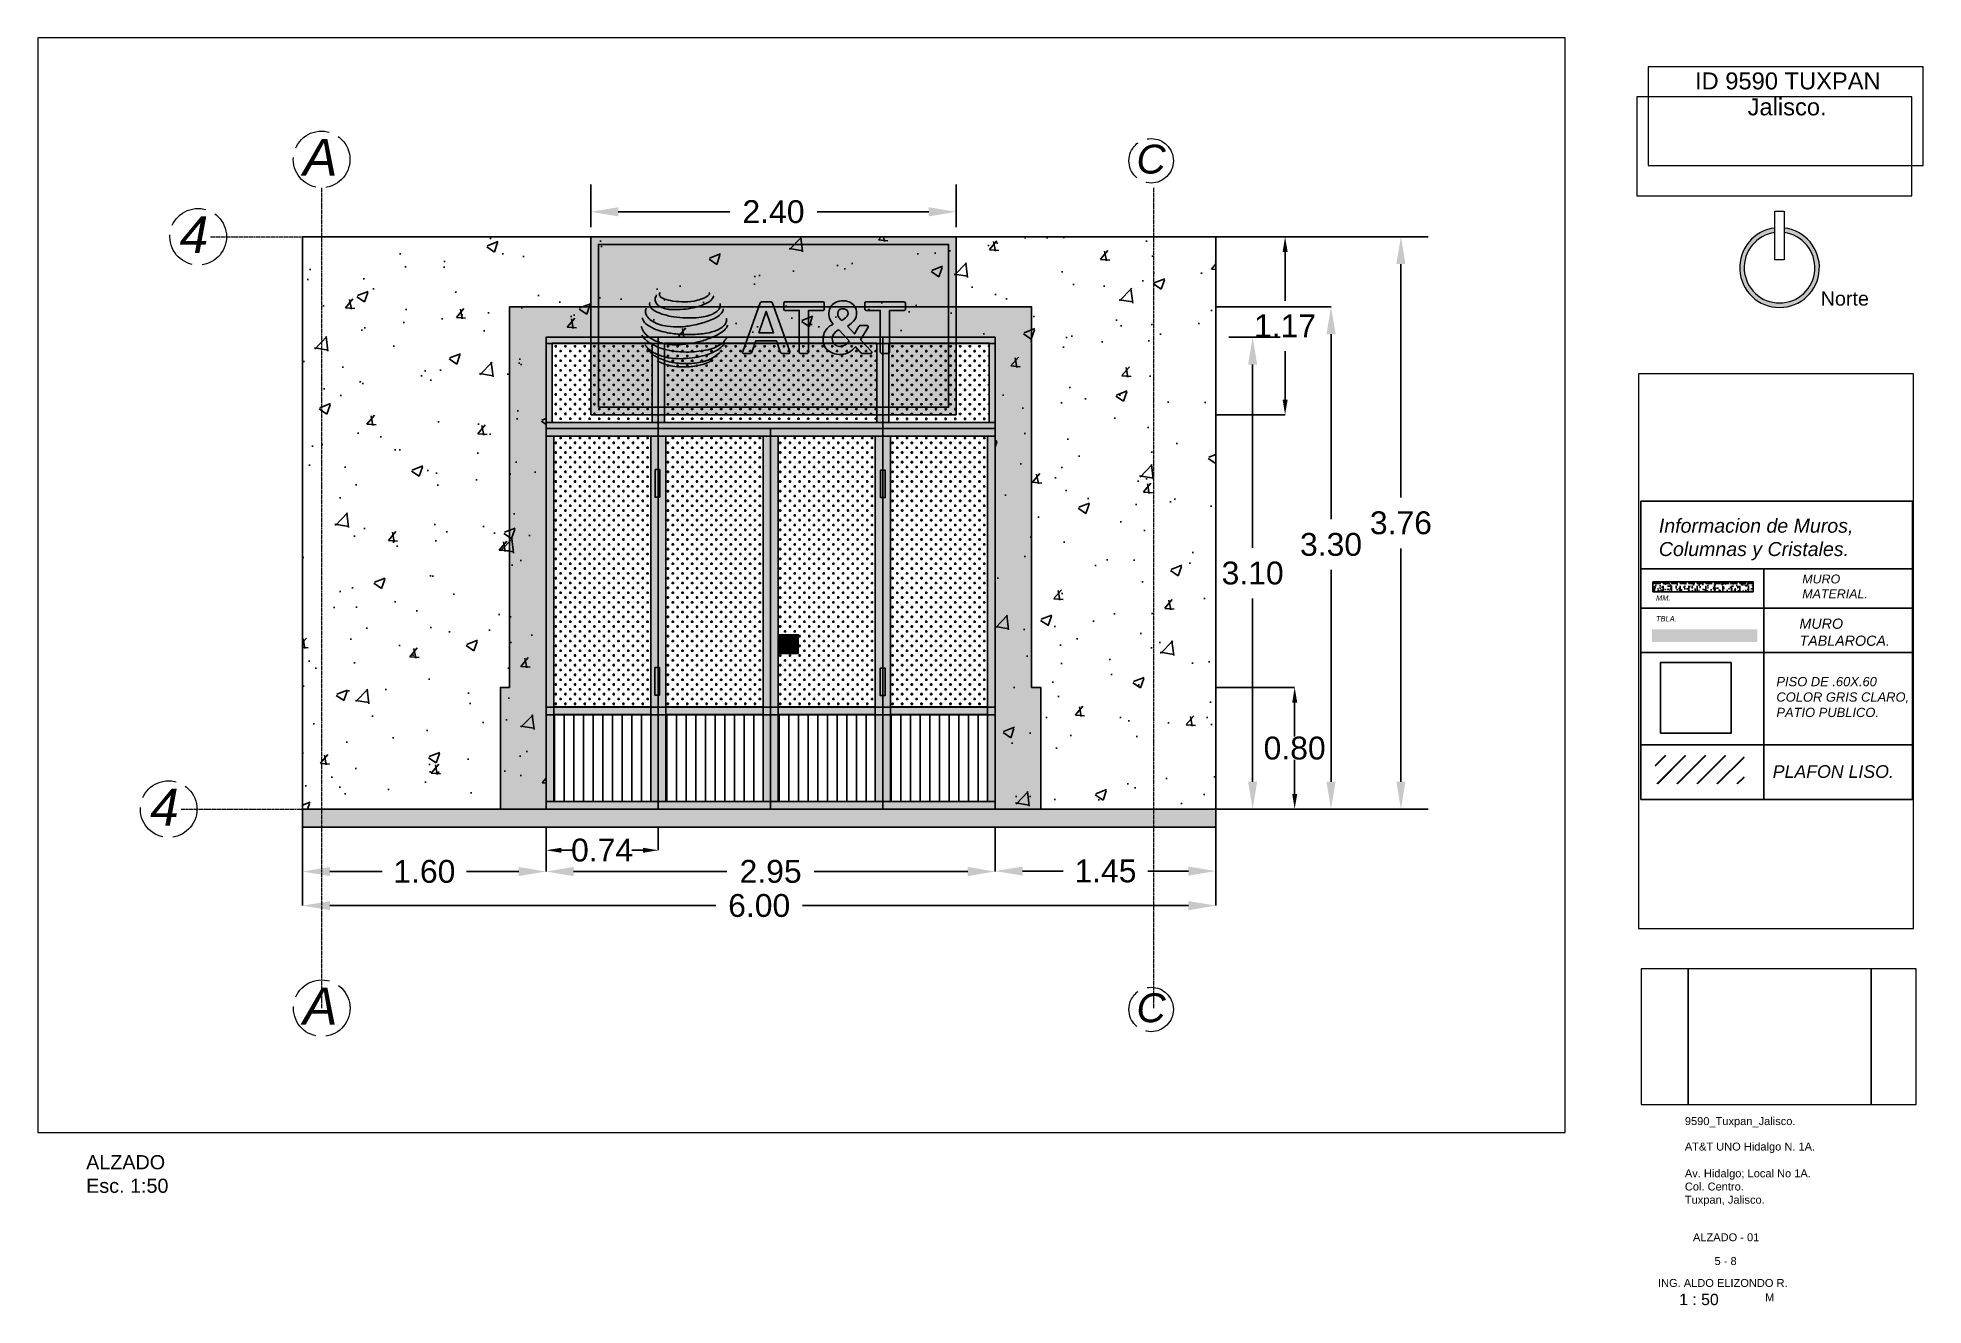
# Paper-space layout 'ARQ-05' of a CAD drawing. Header units: millimetres. Extents: x 82.4 to 165.8, y 72 to 128.1.
# The model-space entities are those that its viewports show. They can reach past a viewport. Long polylines and large blocks are cut down to what shows.
import ezdxf

# ---------------------------------------------------------------- set-up
doc = ezdxf.new("R2010")
doc.units = ezdxf.units.MM
doc.linetypes.add('ACAD_ISO02W100', pattern=[15, 12, -3])
for name, color, linetype, lineweight in [('.', 251, 'Continuous', 18), ('COTAS', 161, 'ACAD_ISO02W100', 20), ('SOLAPA', 250, 'Continuous', 18)]:
    doc.layers.add(name, color=color, linetype=linetype, lineweight=lineweight)
for name, color, linetype in [('CUADRO IMFORMATIVO', 93, 'Continuous'), ('IMAGENES', 191, 'Continuous'), ('LETRERO', 250, 'Continuous'), ('MUROS - ARQ.', 251, 'Continuous'), ('MUROS ACABADO.', 201, 'Continuous')]:
    doc.layers.add(name, color=color, linetype=linetype)
doc.styles.get("Standard").update_dxf_attribs({"font": 'arial.ttf'})
doc.dimstyles.get("Standard").update_dxf_attribs({"dimtxt": 0.15, "dimasz": 0.18, "dimexe": 0.18, "dimexo": 0.0625, "dimgap": 0.09, "dimtad": 0, "dimtih": 1, "dimtoh": 1, "dimzin": 0, "dimdsep": 46, "dimtxsty": 'Standard', "dimblk2": 'ARCHTICK', "dimcen": 0.09, "dimadec": 0, "dimazin": 0, "dimtfac": 1, "dimtofl": 0, "dimtmove": 0, "dimatfit": 3, "dimfxl": 1, "dimtolj": 1, "dimtzin": 0, "dimarcsym": 0})
picture_1 = doc.add_image_def('image28.png', size_in_pixel=(582, 476))
pattern_1 = [(0, (14.685678, -4.279608), (0.03175, 0.03175), [0.015875, -0.047625]), (90, (14.693616, -4.287545), (-0.03175, 0.03175), [0.015875, -0.047625])]

psp = doc.layouts.new('ARQ-05')

# ---------------------------------------------------------------- texts
at = {"layer": 'SOLAPA', "attachment_point": 1}
for s, width, heights, insert, char_height in [('\\pi2.9002;ID 9590 TUXPAN', 13.82729, [0], (152.788, 126.531), 0.75), ('\\pi5.2264;Jalisco.', 13.82729, [0], (152.788, 125.384), 0.75), ('Norte', 22.68618, [0], (161.245, 116.846), 0.625), ('9590_Tuxpan_Jalisco.', 23.37132, [0], (155.239, 80.333), 0.35), ('AT&T UNO Hidalgo N. 1A.', 23.37132, [0], (155.239, 79.208), 0.35), ('ALZADO\\PEsc. 1:50', 22.68618, [0], (84.533, 78.654), 0.625), ('Av. Hidalgo; Local No 1A.\\PCol. Centro.\\PTuxpan, Jalisco.', 23.37132, [4.461], (155.239, 78.024), 0.35), ('\\pi1.7324;ALZADO - 01', 6.30978, [1.862], (153.865, 75.197), 0.35), ('\\pi2.6866;5 - 8', 6.30978, [1.46], (153.865, 74.143), 0.35), ('ING. ALDO ELIZONDO R.', 12.25027, [0], (154.05, 73.176), 0.35), ('\\pi0.93798;1 : 50', 3.51409, [1.255], (154.05, 72.521), 0.5), ('M', 2.80981, [1.297], (158.788, 72.543), 0.35)]:
    psp.add_mtext_dynamic_manual_height_columns(s, width=width, gutter_width=12.5, heights=heights, dxfattribs=dict(at, insert=insert, char_height=char_height))

msp = doc.modelspace()

# ---------------------------------------------------------------- texts
at = {"layer": 'COTAS', "color": 31, "attachment_point": 1}
for s, insert, char_height in [('{\\fArial|b0|i1|c0|p34;A}', (10966.212, 3809.559), 0.24282), ('{\\fArial|b0|i1|c0|p34;C}', (10971.688, 3809.521), 0.18998), ('{\\fArial|b0|i1|c0|p34;4}', (10965.401, 3809.051), 0.24282), ('{\\fArial|b0|i1|c0|p34;4}', (10965.207, 3805.291), 0.24282), ('{\\fArial|b0|i1|c0|p34;A}', (10966.212, 3803.983), 0.24282), ('{\\fArial|b0|i1|c0|p34;C}', (10971.688, 3803.946), 0.18998)]:
    msp.add_mtext_dynamic_manual_height_columns(s, width=0.03032, gutter_width=8.818, heights=[0], dxfattribs=dict(at, insert=insert, char_height=char_height))

# ---------------------------------------------------------------- blocks, each defined once
blk = doc.blocks.new('Cuadro imformatibo de acabados')
at = {"layer": 'CUADRO IMFORMATIVO'}
h = blk.add_hatch(dxfattribs=at)
h.set_pattern_fill('ANGLE', color=151, scale=0.010385)
h.set_pattern_definition([(0, (-11794.835896, -4063.511164), (0, 0.07254180236), [0.05275767444, -0.01978412792]), (90, (-11794.835896, -4063.511164), (-0.07254180236, 4e-18), [0.05275767444, -0.01978412792])])
h.paths.add_polyline_path([(10996.895, 3821.204), (10996.895, 3821.287), (10996.043, 3821.287), (10996.043, 3821.204)])
h = blk.add_hatch(dxfattribs=at)
h.set_pattern_fill('AR-CONC', color=161, scale=0.0005)
h.paths.add_polyline_path([(10996.043, 3821.204), (10996.043, 3821.287), (10996.895, 3821.287), (10996.895, 3821.204)])
h = blk.add_hatch(color=161, dxfattribs=at)
h.dxf.hatch_style = 1
h.paths.add_polyline_path([(10996.929, 3820.778), (10996.929, 3820.885), (10996.035, 3820.885), (10996.035, 3820.778)])
h = blk.add_hatch(dxfattribs=at)
h.set_pattern_fill('JIS_LC_20A', color=252, scale=0.006)
h.set_pattern_definition([(45, (26.15879, 1.55825), (-0.0848528137, 0.0848528137), []), (45, (26.16479, 1.55825), (-0.0848528137, 0.0848528137), [])])
h.paths.add_polyline_path([(10996.063, 3819.813), (10996.817, 3819.813), (10996.817, 3819.573), (10996.063, 3819.573)])
for p, q in [((10998.248, 3821.973), (10995.94, 3821.973)), ((10995.94, 3821.973), (10995.94, 3821.397)), ((10998.248, 3821.397), (10998.248, 3821.973)), ((10995.94, 3821.397), (10998.248, 3821.397)), ((10995.94, 3821.397), (10998.248, 3821.397)), ((10998.248, 3821.397), (10995.94, 3821.397)), ((10995.94, 3821.397), (10995.94, 3820.683)), ((10996.985, 3821.397), (10996.985, 3820.689)), ((10998.248, 3821.397), (10998.248, 3820.689)), ((10998.248, 3820.689), (10998.248, 3821.397)), ((10995.94, 3821.065), (10998.248, 3821.065)), ((10998.248, 3821.065), (10995.94, 3821.065)), ((10996.985, 3821.004), (10996.985, 3819.44)), ((10995.94, 3820.689), (10998.248, 3820.689)), ((10998.248, 3820.689), (10995.94, 3820.689)), ((10995.94, 3820.683), (10995.94, 3819.44)), ((10998.248, 3819.44), (10998.248, 3820.683)), ((10998.248, 3819.904), (10995.94, 3819.904)), ((10998.248, 3819.904), (10995.94, 3819.904)), ((10998.248, 3819.44), (10995.94, 3819.44))]:
    blk.add_line(p, q, dxfattribs=at)
at = {"layer": 'CUADRO IMFORMATIVO', "color": 151}
blk.add_lwpolyline([(10996.043, 3821.204), (10996.043, 3821.287), (10996.895, 3821.287), (10996.895, 3821.204)], close=True, dxfattribs=at)
at = {"layer": 'CUADRO IMFORMATIVO', "color": 254}
blk.add_lwpolyline([(10996.107, 3820.003), (10996.707, 3820.003), (10996.707, 3820.603), (10996.107, 3820.603)], close=True, dxfattribs=at)
at = {"layer": 'CUADRO IMFORMATIVO', "color": 7, "attachment_point": 1}
for s, insert, char_height in [('{\\fArial|b0|i1|c0|p34;Informacion de Muros, \\PColumnas y Cristales.}', (10996.094, 3821.824), 0.11888), ('{\\fArial|b0|i1|c0|p34;MURO \\PMATERIAL.}', (10997.312, 3821.35), 0.0755), ('{\\fArial|b0|i1|c0|p34;MURO \\PTABLAROCA.}', (10997.288, 3820.976), 0.08676), ('{\\fArial|b0|i1|c0|p34;PISO DE .60X.60\\PCOLOR GRIS CLARO, \\PPATIO PUBLICO. }', (10997.092, 3820.48), 0.07849)]:
    blk.add_mtext_dynamic_manual_height_columns(s, width=3.703, gutter_width=12.5, heights=[0], dxfattribs=dict(at, insert=insert, char_height=char_height))
at = {"layer": 'CUADRO IMFORMATIVO', "color": 210, "char_height": 0.04516, "attachment_point": 1}
for s, insert in [('{\\fArial|b0|i1|c0|p34;MM.}', (10996.07, 3821.174)), ('{\\fArial|b0|i1|c0|p34;TBLA.}', (10996.07, 3820.997))]:
    blk.add_mtext_dynamic_manual_height_columns(s, width=3.703, gutter_width=12.5, heights=[0], dxfattribs=dict(at, insert=insert))
at = {"layer": 'CUADRO IMFORMATIVO', "color": 255, "insert": (10997.061, 3819.731), "char_height": 0.10772, "attachment_point": 1}
blk.add_mtext_dynamic_manual_height_columns('{\\fArial|b0|i1|c0|p34;PLAFON LISO.}', width=3.703, gutter_width=12.5, heights=[0], dxfattribs=at)
blk = doc.blocks.new('AT&T')
at = {"true_color": 0x389cff}
h = blk.add_hatch(color=150, dxfattribs=at)
h.dxf.hatch_style = 1
edge = h.paths.add_edge_path()
edge.add_ellipse((0.011, -0.006), major_axis=(-0.247, 0), ratio=0.990182, start_angle=235.8088, end_angle=304.4805)
edge.add_spline(control_points=[(-0.129, 0.196), (-0.134, 0.189), (-0.133, 0.171), (-0.097, 0.155), (-0.052, 0.144), (0.015, 0.142), (0.08, 0.144), (0.155, 0.177), (0.154, 0.192), (0.15, 0.196)], knot_values=[0.128865, 0.128865, 0.128865, 0.128865, 0.153866, 0.179922, 0.232217, 0.300381, 0.373945, 0.445699, 0.478946, 0.478946, 0.478946, 0.478946], degree=3, periodic=0)
h = blk.add_hatch(color=150, dxfattribs=at)
h.dxf.hatch_style = 1
edge = h.paths.add_edge_path()
edge.add_spline(control_points=[(0.175, 0.177), (0.176, 0.174), (0.176, 0.17), (0.163, 0.148), (0.123, 0.125), (0.065, 0.107), (0, 0.098), (-0.05, 0.097), (-0.091, 0.1), (-0.116, 0.108), (-0.14, 0.12), (-0.154, 0.138), (-0.159, 0.16), (-0.153, 0.173), (-0.149, 0.181)], knot_values=[0.003593, 0.003593, 0.003593, 0.003593, 0.006024, 0.021106, 0.073245, 0.144555, 0.202269, 0.269247, 0.293403, 0.325434, 0.349075, 0.372728, 0.390364, 0.4152, 0.4152, 0.4152, 0.4152], degree=3, periodic=0)
edge.add_ellipse((0.011, -0.006), major_axis=(-0.247, 0), ratio=0.990182, start_angle=310.357, end_angle=323.8514)
edge.add_spline(control_points=[(-0.188, 0.139), (-0.189, 0.133), (-0.19, 0.12), (-0.172, 0.095), (-0.128, 0.074), (-0.068, 0.058), (-0.005, 0.05), (0.052, 0.05), (0.117, 0.053), (0.176, 0.068), (0.213, 0.102), (0.215, 0.123), (0.214, 0.131), (0.214, 0.133)], knot_values=[0.008649, 0.008649, 0.008649, 0.008649, 0.025773, 0.045772, 0.096013, 0.166665, 0.233614, 0.282556, 0.338803, 0.427861, 0.462359, 0.479526, 0.486818, 0.486818, 0.486818, 0.486818], degree=3, periodic=0)
edge.add_ellipse((0.011, -0.006), major_axis=(-0.247, 0), ratio=0.990182, start_angle=214.66, end_angle=228.4302)
at = {"true_color": 0x000000}
h = blk.add_hatch(color=18, dxfattribs=at)
h.dxf.hatch_style = 1
edge = h.paths.add_edge_path()
edge.add_line((0.347, -0.152), (0.387, -0.152))
edge.add_arc((0.387, -0.143), 0.00826, 270, 346.4923)
edge.add_line((0.395, -0.145), (0.417, -0.081))
edge.add_line((0.417, -0.081), (0.536, -0.081))
edge.add_line((0.536, -0.081), (0.557, -0.143))
edge.add_arc((0.57, -0.139), 0.013, 198.6171, 261.6624)
edge.add_line((0.568, -0.152), (0.607, -0.152))
edge.add_arc((0.606, -0.145), 0.00708, 278.8223, 386.0649)
edge.add_line((0.612, -0.141), (0.512, 0.135))
edge.add_arc((0.503, 0.132), 0.01, 19.8261, 75.8209)
edge.add_line((0.505, 0.142), (0.451, 0.142))
edge.add_arc((0.451, 0.134), 0.00823, 90, 151.5385)
edge.add_line((0.443, 0.137), (0.343, -0.142))
edge.add_arc((0.348, -0.145), 0.00653, 151.0703, 262.0236)
h.paths.add_polyline_path([(0.434, -0.034), (0.519, -0.034), (0.477, 0.087)], flags=16)
h = blk.add_hatch(color=18, dxfattribs=at)
h.dxf.hatch_style = 1
edge = h.paths.add_edge_path()
edge.add_line((0.584, 0.142), (0.801, 0.142))
edge.add_arc((0.801, 0.135), 0.00716, 4.2, 90, ccw=False)
edge.add_line((0.808, 0.135), (0.808, 0.1))
edge.add_arc((0.801, 0.1), 0.00668, -95.3111, 0, ccw=False)
edge.add_line((0.8, 0.093), (0.719, 0.093))
edge.add_line((0.719, 0.093), (0.719, -0.146))
edge.add_arc((0.712, -0.144), 0.00716, 280.0314, 347.5188, ccw=False)
edge.add_line((0.713, -0.152), (0.672, -0.152))
edge.add_arc((0.673, -0.144), 0.00745, 188.9431, 262.8223, ccw=False)
edge.add_line((0.666, -0.145), (0.666, 0.093))
edge.add_line((0.666, 0.093), (0.585, 0.093))
edge.add_arc((0.585, 0.101), 0.00813, 193.5965, 270, ccw=False)
edge.add_line((0.577, 0.099), (0.577, 0.134))
edge.add_arc((0.585, 0.134), 0.00773, 97.5157, 180, ccw=False)
h = blk.add_hatch(color=18, dxfattribs=at)
h.dxf.hatch_style = 1
edge = h.paths.add_edge_path(flags=16)
edge.add_arc((0.841, 0.16), 0.141, 297.9697, 312.5604)
edge.add_arc((0.916, 0.075), 0.0275, 315.7362, 358.7602)
edge.add_arc((0.918, 0.077), 0.0259, 355.2814, 443.5652)
edge.add_arc((0.914, 0.016), 0.0866, 85.5402, 94.4598)
edge.add_arc((0.911, 0.076), 0.0262, 98.3903, 178.7763)
edge.add_arc((0.92, 0.074), 0.0347, 175.1233, 217.1316)
edge.add_arc((0.971, 0.103), 0.0933, 212.4434, 226.6899)
edge = h.paths.add_edge_path(flags=16)
edge.add_line((0.951, -0.081), (0.891, -0.017))
edge.add_arc((0.941, -0.11), 0.105, 118.201, 134.038)
edge.add_arc((0.898, -0.067), 0.0449, 132.5389, 194.599)
edge.add_arc((0.898, -0.068), 0.045, 194.4613, 279.0682)
edge.add_arc((0.901, -0.06), 0.0518, 274.3532, 321.59)
edge.add_arc((0.853, -0.014), 0.119, 318.4876, 325.3812)
edge = h.paths.add_edge_path()
edge.add_arc((0.893, -0.071), 0.0913, 111.7971, 215.4875)
edge.add_arc((0.898, -0.049), 0.11, 223.2882, 323.398)
edge.add_line((0.986, -0.114), (1.013, -0.145))
edge.add_arc((1.026, -0.136), 0.016, 215.8159, 267.0105)
edge.add_line((1.025, -0.152), (1.075, -0.152))
edge.add_arc((1.074, -0.146), 0.00569, 277.5157, 384.5194)
edge.add_line((1.08, -0.144), (1.016, -0.074))
edge.add_line((1.016, -0.074), (1.058, -0.002))
edge.add_arc((1.053, 0.001), 0.0056, 329.9216, 439.5861)
edge.add_line((1.054, 0.006), (1.014, 0.006))
edge.add_arc((1.014, -0.005), 0.0114, 90, 140.6245)
edge.add_line((1.005, 0.002), (0.981, -0.041))
edge.add_line((0.981, -0.041), (0.94, 0.004))
edge.add_arc((0.886, 0.11), 0.119, 296.6772, 325.6351)
edge.add_arc((0.925, 0.078), 0.0691, 329.7219, 428.2029)
edge.add_arc((0.915, 0.045), 0.104, 70.2157, 111.5609)
edge.add_arc((0.903, 0.078), 0.0682, 112.5789, 170.1889)
edge.add_arc((0.916, 0.073), 0.0819, 168.3304, 197.2049)
edge.add_arc((0.943, 0.087), 0.112, 199.7699, 220.7987)
h = blk.add_hatch(color=18, dxfattribs=at)
h.dxf.hatch_style = 1
edge = h.paths.add_edge_path()
edge.add_line((1.047, 0.142), (1.263, 0.142))
edge.add_arc((1.263, 0.135), 0.00716, 4.2, 90, ccw=False)
edge.add_line((1.271, 0.135), (1.271, 0.1))
edge.add_arc((1.264, 0.1), 0.00668, -95.3111, 0, ccw=False)
edge.add_line((1.263, 0.093), (1.181, 0.093))
edge.add_line((1.181, 0.093), (1.181, -0.146))
edge.add_arc((1.174, -0.144), 0.00716, 280.0314, 347.5188, ccw=False)
edge.add_line((1.176, -0.152), (1.135, -0.152))
edge.add_arc((1.136, -0.144), 0.00745, 188.9431, 262.8223, ccw=False)
edge.add_line((1.128, -0.145), (1.128, 0.093))
edge.add_line((1.128, 0.093), (1.048, 0.093))
edge.add_arc((1.048, 0.101), 0.00813, 193.5965, 270, ccw=False)
edge.add_line((1.04, 0.099), (1.04, 0.134))
edge.add_arc((1.048, 0.134), 0.00773, 97.5157, 180, ccw=False)
at = {"true_color": 0x389cff}
h = blk.add_hatch(color=150, dxfattribs=at)
h.dxf.hatch_style = 1
edge = h.paths.add_edge_path()
edge.add_spline(control_points=[(-0.232, -0.048), (-0.23, -0.053), (-0.225, -0.061), (-0.213, -0.073), (-0.197, -0.088), (-0.171, -0.103), (-0.134, -0.12), (-0.085, -0.135), (-0.036, -0.142), (0.016, -0.145), (0.064, -0.144), (0.119, -0.137), (0.164, -0.128), (0.203, -0.11), (0.231, -0.093), (0.245, -0.073), (0.25, -0.065), (0.251, -0.064)], knot_values=[0.012982, 0.012982, 0.012982, 0.012982, 0.028308, 0.04302, 0.063513, 0.093229, 0.133566, 0.183249, 0.248239, 0.279568, 0.339134, 0.393524, 0.445234, 0.477135, 0.521976, 0.542107, 0.5483, 0.5483, 0.5483, 0.5483], degree=3, periodic=0)
edge.add_ellipse((0.011, -0.006), major_axis=(-0.247, 0), ratio=0.990182, start_angle=166.2681, end_angle=183.2099)
edge.add_spline(control_points=[(0.257, 0.008), (0.256, 0.004), (0.252, -0.005), (0.236, -0.022), (0.202, -0.046), (0.148, -0.07), (0.082, -0.09), (0.017, -0.101), (-0.035, -0.104), (-0.08, -0.102), (-0.115, -0.095), (-0.148, -0.085), (-0.175, -0.072), (-0.196, -0.057), (-0.213, -0.042), (-0.223, -0.028), (-0.231, -0.013), (-0.234, -0.003), (-0.236, 0.002)], knot_values=[0.007802, 0.007802, 0.007802, 0.007802, 0.0205, 0.038932, 0.075849, 0.143421, 0.21564, 0.282181, 0.339884, 0.372758, 0.418414, 0.445526, 0.474864, 0.506767, 0.524911, 0.541965, 0.557948, 0.574375, 0.574375, 0.574375, 0.574375], degree=3, periodic=0)
edge.add_ellipse((0.011, -0.006), major_axis=(-0.247, 0), ratio=0.990182, start_angle=358.1762, end_angle=370)
h = blk.add_hatch(color=150, dxfattribs=at)
h.dxf.hatch_style = 1
edge = h.paths.add_edge_path()
edge.add_spline(control_points=[(-0.229, 0.05), (-0.229, 0.044), (-0.222, 0.024), (-0.196, 0.006), (-0.16, -0.014), (-0.121, -0.027), (-0.065, -0.039), (0.006, -0.046), (0.077, -0.045), (0.143, -0.037), (0.188, -0.025), (0.223, -0.006), (0.244, 0.013), (0.251, 0.033), (0.251, 0.046), (0.251, 0.049)], knot_values=[0.014023, 0.014023, 0.014023, 0.014023, 0.030974, 0.073379, 0.10402, 0.155335, 0.197783, 0.274963, 0.369242, 0.410223, 0.47411, 0.506523, 0.530369, 0.556614, 0.567607, 0.567607, 0.567607, 0.567607], degree=3, periodic=0)
edge.add_ellipse((0.011, -0.006), major_axis=(-0.247, 0), ratio=0.990182, start_angle=192.9923, end_angle=206.2179)
edge.add_spline(control_points=[(0.232, 0.102), (0.232, 0.1), (0.232, 0.088), (0.205, 0.055), (0.143, 0.029), (0.064, 0.008), (-0.014, -0.004), (-0.081, 0.001), (-0.137, 0.012), (-0.177, 0.032), (-0.204, 0.056), (-0.214, 0.082), (-0.212, 0.097), (-0.209, 0.105)], knot_values=[0.003597, 0.003597, 0.003597, 0.003597, 0.009886, 0.039798, 0.122741, 0.208239, 0.285459, 0.358281, 0.409779, 0.455584, 0.490924, 0.513468, 0.537289, 0.537289, 0.537289, 0.537289], degree=3, periodic=0)
edge.add_ellipse((0.011, -0.006), major_axis=(-0.247, 0), ratio=0.990182, start_angle=333.1991, end_angle=346.9413)
h = blk.add_hatch(color=150, dxfattribs=at)
h.dxf.hatch_style = 1
edge = h.paths.add_edge_path()
edge.add_spline(control_points=[(-0.204, -0.126), (-0.2, -0.131), (-0.189, -0.142), (-0.172, -0.158), (-0.149, -0.173), (-0.121, -0.186), (-0.087, -0.198), (-0.045, -0.207), (0.001, -0.211), (0.048, -0.211), (0.094, -0.205), (0.134, -0.196), (0.172, -0.179), (0.195, -0.161), (0.209, -0.15), (0.212, -0.147)], knot_values=[0.02124, 0.02124, 0.02124, 0.02124, 0.038567, 0.066554, 0.09322, 0.121056, 0.158938, 0.200798, 0.247614, 0.298784, 0.33987, 0.387174, 0.420854, 0.464375, 0.475001, 0.475001, 0.475001, 0.475001], degree=3, periodic=0)
edge.add_ellipse((0.011, -0.006), major_axis=(-0.247, 0), ratio=0.990182, start_angle=144.5182, end_angle=157.8506)
edge.add_spline(control_points=[(0.24, -0.098), (0.236, -0.102), (0.221, -0.117), (0.181, -0.146), (0.121, -0.167), (0.052, -0.179), (-0.014, -0.184), (-0.077, -0.18), (-0.132, -0.164), (-0.174, -0.145), (-0.2, -0.122), (-0.211, -0.109), (-0.215, -0.104)], knot_values=[0.011524, 0.011524, 0.011524, 0.011524, 0.028354, 0.074673, 0.157277, 0.217096, 0.286184, 0.354151, 0.405667, 0.458056, 0.490472, 0.508639, 0.508639, 0.508639, 0.508639], degree=3, periodic=0)
edge.add_ellipse((0.011, -0.006), major_axis=(-0.247, 0), ratio=0.990182, start_angle=23.854, end_angle=29.5948)
h = blk.add_hatch(color=150, dxfattribs=at)
h.dxf.hatch_style = 1
edge = h.paths.add_edge_path()
edge.add_ellipse((0.011, -0.006), major_axis=(-0.247, 0), ratio=0.990182, start_angle=50.6786, end_angle=131.2406)
edge.add_spline(control_points=[(0.174, -0.189), (0.171, -0.191), (0.161, -0.196), (0.141, -0.206), (0.112, -0.217), (0.077, -0.224), (0.039, -0.23), (0.002, -0.23), (-0.038, -0.229), (-0.075, -0.222), (-0.109, -0.212), (-0.13, -0.202), (-0.141, -0.197), (-0.145, -0.195)], knot_values=[0.00823, 0.00823, 0.00823, 0.00823, 0.0177, 0.042594, 0.074296, 0.109937, 0.148709, 0.189938, 0.2206, 0.268724, 0.301937, 0.3263, 0.33974, 0.33974, 0.33974, 0.33974], degree=3, periodic=0)
at = {"color": 18, "true_color": 0x000000}
for points in [[(0.347, -0.152), (0.387, -0.152, 0.346732), (0.395, -0.145), (0.417, -0.081), (0.536, -0.081), (0.557, -0.143, 0.282242), (0.568, -0.152), (0.607, -0.152, 0.50537), (0.612, -0.141), (0.512, 0.135, 0.249304), (0.505, 0.142), (0.451, 0.142, 0.275157), (0.443, 0.137), (0.343, -0.142, 0.525866)], [(0.584, 0.142), (0.801, 0.142, -0.392903), (0.808, 0.135), (0.808, 0.1, -0.441632), (0.8, 0.093), (0.719, 0.093), (0.719, -0.146, -0.303287), (0.713, -0.152), (0.672, -0.152, -0.334009), (0.666, -0.145), (0.666, 0.093), (0.585, 0.093, -0.346298), (0.577, 0.099), (0.577, 0.134, -0.376295)], [(1.047, 0.142), (1.263, 0.142, -0.392903), (1.271, 0.135), (1.271, 0.1, -0.441632), (1.263, 0.093), (1.181, 0.093), (1.181, -0.146, -0.303287), (1.176, -0.152), (1.135, -0.152, -0.334009), (1.128, -0.145), (1.128, 0.093), (1.048, 0.093, -0.346298), (1.04, 0.099), (1.04, 0.134, -0.376295)]]:
    blk.add_lwpolyline(points, format="xyb", close=True, dxfattribs=at)
for points in [[(0.94, 0.004, 0.12703), (0.984, 0.043, 0.458264), (0.95, 0.142, 0.182385), (0.877, 0.141, 0.256803), (0.836, 0.09, 0.12666), (0.838, 0.049, 0.092014), (0.859, 0.014, -56.877628)], [(0.859, 0.014, 0.486062), (0.818, -0.124, 0.466891), (0.986, -0.114), (1.013, -0.145, 0.22717), (1.025, -0.152), (1.075, -0.152, 0.504061), (1.08, -0.144), (1.016, -0.074), (1.058, -0.002, 0.518708), (1.054, 0.006), (1.014, 0.006, 0.224555), (1.005, 0.002), (0.981, -0.041), (0.94, 0.004)], [(0.907, 0.035, 0.06375), (0.936, 0.056, 0.189964), (0.944, 0.074, 0.405468), (0.921, 0.102, 0.038938), (0.908, 0.102, 0.365879), (0.885, 0.077, 0.185377), (0.892, 0.053, 0.062243), (0.907, 0.035, -0.802104)], [(0.951, -0.081), (0.891, -0.017, 0.069212), (0.868, -0.034, 0.277607), (0.855, -0.079, 0.386906), (0.905, -0.112, 0.209078), (0.942, -0.092, 0.030088), (0.951, -0.081, 0.609101)]]:
    blk.add_lwpolyline(points, format="xyb", dxfattribs=at)
blk.add_lwpolyline([(0.434, -0.034), (0.519, -0.034), (0.477, 0.087), (0.434, -0.034)], dxfattribs=at)
at = {"color": 150, "true_color": 0x389cff}
for points, knots in [([(0.214, 0.133), (0.214, 0.131), (0.215, 0.123), (0.213, 0.102), (0.176, 0.068), (0.117, 0.053), (0.052, 0.05), (-0.005, 0.05), (-0.068, 0.058), (-0.128, 0.074), (-0.172, 0.095), (-0.19, 0.12), (-0.189, 0.133), (-0.188, 0.139)], [0.0086485, 0.0086485, 0.0086485, 0.0086485, 0.01594, 0.0331077, 0.067605, 0.1566633, 0.2129102, 0.2618518, 0.3288015, 0.3994534, 0.4496941, 0.4696933, 0.4868177, 0.4868177, 0.4868177, 0.4868177]), ([(0.175, 0.177), (0.176, 0.174), (0.176, 0.17), (0.163, 0.148), (0.123, 0.125), (0.065, 0.107), (0, 0.098), (-0.05, 0.097), (-0.091, 0.1), (-0.116, 0.108), (-0.14, 0.12), (-0.154, 0.138), (-0.159, 0.16), (-0.153, 0.173), (-0.149, 0.181)], [0.0035932, 0.0035932, 0.0035932, 0.0035932, 0.0060238, 0.0211063, 0.0732448, 0.1445555, 0.2022685, 0.2692466, 0.2934034, 0.3254338, 0.3490749, 0.3727276, 0.3903641, 0.4151999, 0.4151999, 0.4151999, 0.4151999]), ([(0.15, 0.196), (0.154, 0.192), (0.155, 0.177), (0.08, 0.144), (0.015, 0.142), (-0.052, 0.144), (-0.097, 0.155), (-0.133, 0.171), (-0.134, 0.189), (-0.129, 0.196)], [0.1288654, 0.1288654, 0.1288654, 0.1288654, 0.1621128, 0.2338664, 0.3074303, 0.3755951, 0.4278902, 0.4539459, 0.4789464, 0.4789464, 0.4789464, 0.4789464]), ([(0.257, 0.008), (0.256, 0.004), (0.252, -0.005), (0.236, -0.022), (0.202, -0.046), (0.148, -0.07), (0.082, -0.09), (0.017, -0.101), (-0.035, -0.104), (-0.08, -0.102), (-0.115, -0.095), (-0.148, -0.085), (-0.175, -0.072), (-0.196, -0.057), (-0.213, -0.042), (-0.223, -0.028), (-0.231, -0.013), (-0.234, -0.003), (-0.236, 0.002)], [0.0078016, 0.0078016, 0.0078016, 0.0078016, 0.0205003, 0.0389321, 0.0758492, 0.1434214, 0.2156401, 0.2821809, 0.3398835, 0.3727584, 0.4184145, 0.4455255, 0.4748644, 0.5067672, 0.5249113, 0.5419651, 0.5579475, 0.5743748, 0.5743748, 0.5743748, 0.5743748]), ([(0.251, 0.049), (0.251, 0.046), (0.251, 0.033), (0.244, 0.013), (0.223, -0.006), (0.188, -0.025), (0.143, -0.037), (0.077, -0.045), (0.006, -0.046), (-0.065, -0.039), (-0.121, -0.027), (-0.16, -0.014), (-0.196, 0.006), (-0.222, 0.024), (-0.229, 0.044), (-0.229, 0.05)], [0.0140234, 0.0140234, 0.0140234, 0.0140234, 0.0250162, 0.0512619, 0.0751078, 0.1075212, 0.1714081, 0.2123883, 0.306668, 0.3838473, 0.4262958, 0.4776106, 0.5082517, 0.5506568, 0.5676073, 0.5676073, 0.5676073, 0.5676073]), ([(0.232, 0.102), (0.232, 0.1), (0.232, 0.088), (0.205, 0.055), (0.143, 0.029), (0.064, 0.008), (-0.014, -0.004), (-0.081, 0.001), (-0.137, 0.012), (-0.177, 0.032), (-0.204, 0.056), (-0.214, 0.082), (-0.212, 0.097), (-0.209, 0.105)], [0.0035967, 0.0035967, 0.0035967, 0.0035967, 0.0098858, 0.0397983, 0.122741, 0.2082388, 0.285459, 0.3582808, 0.4097789, 0.4555835, 0.4909237, 0.5134678, 0.5372889, 0.5372889, 0.5372889, 0.5372889]), ([(0.251, -0.064), (0.25, -0.065), (0.245, -0.073), (0.231, -0.093), (0.203, -0.11), (0.164, -0.128), (0.119, -0.137), (0.064, -0.144), (0.016, -0.145), (-0.036, -0.142), (-0.085, -0.135), (-0.134, -0.12), (-0.171, -0.103), (-0.197, -0.088), (-0.213, -0.073), (-0.225, -0.061), (-0.23, -0.053), (-0.232, -0.048)], [0.0129818, 0.0129818, 0.0129818, 0.0129818, 0.0191742, 0.0393052, 0.0841466, 0.1160473, 0.1677579, 0.2221471, 0.2817133, 0.3130424, 0.3780328, 0.4277155, 0.4680528, 0.4977683, 0.518262, 0.5329737, 0.5482997, 0.5482997, 0.5482997, 0.5482997]), ([(0.24, -0.098), (0.236, -0.102), (0.221, -0.117), (0.181, -0.146), (0.121, -0.167), (0.052, -0.179), (-0.014, -0.184), (-0.077, -0.18), (-0.132, -0.164), (-0.174, -0.145), (-0.2, -0.122), (-0.211, -0.109), (-0.215, -0.104)], [0.011524, 0.011524, 0.011524, 0.011524, 0.0283541, 0.0746731, 0.1572768, 0.2170963, 0.2861837, 0.3541511, 0.4056674, 0.4580557, 0.4904717, 0.5086393, 0.5086393, 0.5086393, 0.5086393]), ([(0.212, -0.147), (0.209, -0.15), (0.195, -0.161), (0.172, -0.179), (0.134, -0.196), (0.094, -0.205), (0.048, -0.211), (0.001, -0.211), (-0.045, -0.207), (-0.087, -0.198), (-0.121, -0.186), (-0.149, -0.173), (-0.172, -0.158), (-0.189, -0.142), (-0.2, -0.131), (-0.204, -0.126)], [0.0212403, 0.0212403, 0.0212403, 0.0212403, 0.0318666, 0.0753881, 0.1090673, 0.1563713, 0.1974573, 0.2486273, 0.2954439, 0.3373039, 0.3751856, 0.4030217, 0.4296875, 0.4576748, 0.4750013, 0.4750013, 0.4750013, 0.4750013]), ([(0.174, -0.189), (0.171, -0.191), (0.161, -0.196), (0.141, -0.206), (0.112, -0.217), (0.077, -0.224), (0.039, -0.23), (0.002, -0.23), (-0.038, -0.229), (-0.075, -0.222), (-0.109, -0.212), (-0.13, -0.202), (-0.141, -0.197), (-0.145, -0.195)], [0.0082302, 0.0082302, 0.0082302, 0.0082302, 0.0177002, 0.0425936, 0.0742963, 0.109937, 0.1487094, 0.1899382, 0.2206004, 0.2687243, 0.3019369, 0.3263003, 0.3397397, 0.3397397, 0.3397397, 0.3397397])]:
    blk.add_open_spline(points, degree=3, knots=knots, dxfattribs=at)
blk = doc.blocks.new('*D173')
at = {"layer": 'Defpoints', "color": 0, "transparency": 16777216}
for p in [(10972.209, 3808.916), (10972.209, 3805.156), (10973.425, 3805.156)]:
    blk.add_point(p, dxfattribs=at)
at = {"layer": 'MUROS ACABADO.', "color": 0, "lineweight": -2, "transparency": 16777216}
for p, q in [((10972.271, 3808.916), (10973.605, 3808.916)), ((10973.425, 3808.736), (10973.425, 3807.202)), ((10973.425, 3805.336), (10973.425, 3806.869)), ((10972.271, 3805.156), (10973.605, 3805.156))]:
    blk.add_line(p, q, dxfattribs=at)
at = {"layer": 'MUROS ACABADO.', "color": 0, "transparency": 16777216}
for points in [[(10973.395, 3808.736), (10973.455, 3808.736), (10973.425, 3808.916)], [(10973.395, 3805.336), (10973.455, 3805.336), (10973.425, 3805.156)]]:
    blk.add_solid(points, dxfattribs=at)
at = {"layer": 'MUROS ACABADO.', "color": 0, "transparency": 16777216, "insert": (10973.425, 3807.036), "char_height": 0.15, "attachment_point": 5}
blk.add_mtext('\\A1;3.76', dxfattribs=at)
blk = doc.blocks.new('_ArchTick')
at = {"color": 0, "linetype": 'ByBlock', "const_width": 0.15}
blk.add_lwpolyline([(-0.5, -0.5), (0.5, 0.5)], dxfattribs=at)
blk = doc.blocks.new('*D174')
at = {"layer": 'Defpoints', "color": 0, "transparency": 16777216}
for p in [(10972.209, 3808.456), (10972.209, 3805.156), (10972.966, 3805.156)]:
    blk.add_point(p, dxfattribs=at)
at = {"layer": 'MUROS ACABADO.', "color": 0, "lineweight": -2, "transparency": 16777216}
for p, q in [((10972.209, 3808.456), (10972.966, 3808.456)), ((10972.966, 3808.276), (10972.966, 3807.06)), ((10972.966, 3805.336), (10972.966, 3806.727)), ((10972.209, 3805.156), (10972.966, 3805.156))]:
    blk.add_line(p, q, dxfattribs=at)
at = {"layer": 'MUROS ACABADO.', "color": 0, "transparency": 16777216}
for points in [[(10972.936, 3808.276), (10972.996, 3808.276), (10972.966, 3808.456)], [(10972.936, 3805.336), (10972.996, 3805.336), (10972.966, 3805.156)]]:
    blk.add_solid(points, dxfattribs=at)
at = {"layer": 'MUROS ACABADO.', "color": 0, "transparency": 16777216, "insert": (10972.966, 3806.894), "char_height": 0.15, "attachment_point": 5}
blk.add_mtext('\\A1;3.30', dxfattribs=at)
blk = doc.blocks.new('*D175')
at = {"layer": 'Defpoints', "color": 0, "transparency": 16777216}
for p in [(10972.209, 3808.916), (10972.209, 3807.746), (10972.664, 3807.746)]:
    blk.add_point(p, dxfattribs=at)
at = {"layer": 'MUROS ACABADO.', "color": 0, "lineweight": -2, "transparency": 16777216}
for p, q in [((10972.209, 3808.916), (10972.664, 3808.916)), ((10972.664, 3808.816), (10972.664, 3808.496)), ((10972.664, 3807.846), (10972.664, 3808.165)), ((10972.209, 3807.746), (10972.664, 3807.746))]:
    blk.add_line(p, q, dxfattribs=at)
at = {"layer": 'MUROS ACABADO.', "color": 0, "transparency": 16777216}
for points in [[(10972.648, 3808.816), (10972.681, 3808.816), (10972.664, 3808.916)], [(10972.648, 3807.846), (10972.681, 3807.846), (10972.664, 3807.746)]]:
    blk.add_solid(points, dxfattribs=at)
at = {"layer": 'MUROS ACABADO.', "color": 0, "transparency": 16777216, "insert": (10972.664, 3808.331), "char_height": 0.15, "attachment_point": 5}
blk.add_mtext('\\A1;1.17', dxfattribs=at)
blk = doc.blocks.new('*D176')
at = {"layer": 'Defpoints', "color": 0, "transparency": 16777216}
for p in [(10972.209, 3805.956), (10972.209, 3805.156), (10972.727, 3805.156)]:
    blk.add_point(p, dxfattribs=at)
at = {"layer": 'MUROS ACABADO.', "color": 0, "lineweight": -2, "transparency": 16777216}
for p, q in [((10972.209, 3805.956), (10972.727, 3805.956)), ((10972.727, 3805.856), (10972.727, 3805.632)), ((10972.727, 3805.256), (10972.727, 3805.479)), ((10972.209, 3805.156), (10972.727, 3805.156))]:
    blk.add_line(p, q, dxfattribs=at)
at = {"layer": 'MUROS ACABADO.', "color": 0, "transparency": 16777216}
for points in [[(10972.711, 3805.856), (10972.744, 3805.856), (10972.727, 3805.956)], [(10972.711, 3805.256), (10972.744, 3805.256), (10972.727, 3805.156)]]:
    blk.add_solid(points, dxfattribs=at)
at = {"layer": 'MUROS ACABADO.', "color": 0, "transparency": 16777216, "insert": (10972.727, 3805.556), "char_height": 0.15, "attachment_point": 5}
blk.add_mtext('\\A1;0.80', dxfattribs=at)
blk = doc.blocks.new('*D177')
at = {"layer": 'Defpoints', "color": 0, "ltscale": 0.1, "transparency": 16777216}
for p in [(10972.233, 3808.256), (10972.209, 3805.156), (10972.451, 3805.156)]:
    blk.add_point(p, dxfattribs=at)
at = {"layer": 'MUROS ACABADO.', "color": 0, "lineweight": -2, "ltscale": 0.1, "transparency": 16777216}
for p, q in [((10972.295, 3808.256), (10972.631, 3808.256)), ((10972.451, 3808.076), (10972.451, 3806.872)), ((10972.451, 3805.336), (10972.451, 3806.539)), ((10972.271, 3805.156), (10972.631, 3805.156))]:
    blk.add_line(p, q, dxfattribs=at)
at = {"layer": 'MUROS ACABADO.', "color": 0, "ltscale": 0.1, "transparency": 16777216}
for points in [[(10972.421, 3808.076), (10972.481, 3808.076), (10972.451, 3808.256)], [(10972.421, 3805.336), (10972.481, 3805.336), (10972.451, 3805.156)]]:
    blk.add_solid(points, dxfattribs=at)
at = {"layer": 'MUROS ACABADO.', "color": 0, "ltscale": 0.1, "transparency": 16777216, "insert": (10972.451, 3806.706), "char_height": 0.15, "attachment_point": 5}
blk.add_mtext('\\A1;3.10', dxfattribs=at)
blk = doc.blocks.new('*D178')
at = {"layer": 'Defpoints', "color": 0, "transparency": 16777216}
for p in [(10966.209, 3805.037), (10972.209, 3805.037), (10972.209, 3804.522)]:
    blk.add_point(p, dxfattribs=at)
at = {"layer": 'MUROS ACABADO.', "color": 0, "lineweight": -2, "transparency": 16777216}
for p, q in [((10966.209, 3805.037), (10966.209, 3804.522)), ((10972.209, 3805.037), (10972.209, 3804.522)), ((10966.389, 3804.522), (10968.924, 3804.522)), ((10972.029, 3804.522), (10969.494, 3804.522))]:
    blk.add_line(p, q, dxfattribs=at)
at = {"layer": 'MUROS ACABADO.', "color": 0, "transparency": 16777216}
for points in [[(10966.389, 3804.552), (10966.389, 3804.492), (10966.209, 3804.522)], [(10972.029, 3804.552), (10972.029, 3804.492), (10972.209, 3804.522)]]:
    blk.add_solid(points, dxfattribs=at)
at = {"layer": 'MUROS ACABADO.', "color": 0, "transparency": 16777216, "insert": (10969.209, 3804.522), "char_height": 0.15, "attachment_point": 5}
blk.add_mtext('\\A1;6.00', dxfattribs=at)
blk = doc.blocks.new('*D180')
at = {"layer": 'Defpoints', "color": 0, "transparency": 16777216}
for p in [(10967.809, 3805.037), (10968.546, 3805.037), (10968.546, 3804.886)]:
    blk.add_point(p, dxfattribs=at)
at = {"layer": 'MUROS ACABADO.', "color": 0, "lineweight": -2, "transparency": 16777216}
for p, q in [((10967.809, 3805.037), (10967.809, 3804.886)), ((10968.546, 3805.037), (10968.546, 3804.886)), ((10967.909, 3804.886), (10967.983, 3804.886)), ((10968.446, 3804.886), (10968.372, 3804.886))]:
    blk.add_line(p, q, dxfattribs=at)
at = {"layer": 'MUROS ACABADO.', "color": 0, "transparency": 16777216}
for points in [[(10967.909, 3804.902), (10967.909, 3804.869), (10967.809, 3804.886)], [(10968.446, 3804.902), (10968.446, 3804.869), (10968.546, 3804.886)]]:
    blk.add_solid(points, dxfattribs=at)
at = {"layer": 'MUROS ACABADO.', "color": 0, "transparency": 16777216, "insert": (10968.177, 3804.886), "char_height": 0.15, "attachment_point": 5}
blk.add_mtext('\\A1;0.74', dxfattribs=at)
blk = doc.blocks.new('*D181')
at = {"layer": 'Defpoints', "color": 0, "transparency": 16777216}
for p in [(10967.809, 3805.037), (10970.759, 3805.037), (10970.759, 3804.746)]:
    blk.add_point(p, dxfattribs=at)
at = {"layer": 'MUROS ACABADO.', "color": 0, "lineweight": -2, "transparency": 16777216}
for p, q in [((10967.809, 3805.037), (10967.809, 3804.746)), ((10970.759, 3805.037), (10970.759, 3804.746)), ((10967.989, 3804.746), (10968.997, 3804.746)), ((10970.579, 3804.746), (10969.57, 3804.746))]:
    blk.add_line(p, q, dxfattribs=at)
at = {"layer": 'MUROS ACABADO.', "color": 0, "transparency": 16777216}
for points in [[(10967.989, 3804.776), (10967.989, 3804.716), (10967.809, 3804.746)], [(10970.579, 3804.776), (10970.579, 3804.716), (10970.759, 3804.746)]]:
    blk.add_solid(points, dxfattribs=at)
at = {"layer": 'MUROS ACABADO.', "color": 0, "transparency": 16777216, "insert": (10969.284, 3804.746), "char_height": 0.15, "attachment_point": 5}
blk.add_mtext('\\A1;2.95', dxfattribs=at)
blk = doc.blocks.new('*D182')
at = {"layer": 'Defpoints', "color": 0, "transparency": 16777216}
for p in [(10970.759, 3805.037), (10972.209, 3805.037), (10972.209, 3804.749)]:
    blk.add_point(p, dxfattribs=at)
at = {"layer": 'MUROS ACABADO.', "color": 0, "lineweight": -2, "transparency": 16777216}
for p, q in [((10970.759, 3805.037), (10970.759, 3804.749)), ((10972.209, 3805.037), (10972.209, 3804.749)), ((10970.939, 3804.749), (10971.205, 3804.749)), ((10972.029, 3804.749), (10971.762, 3804.749))]:
    blk.add_line(p, q, dxfattribs=at)
at = {"layer": 'MUROS ACABADO.', "color": 0, "transparency": 16777216}
for points in [[(10970.939, 3804.779), (10970.939, 3804.719), (10970.759, 3804.749)], [(10972.029, 3804.779), (10972.029, 3804.719), (10972.209, 3804.749)]]:
    blk.add_solid(points, dxfattribs=at)
at = {"layer": 'MUROS ACABADO.', "color": 0, "transparency": 16777216, "insert": (10971.484, 3804.749), "char_height": 0.15, "attachment_point": 5}
blk.add_mtext('\\A1;1.45', dxfattribs=at)
blk = doc.blocks.new('*D183')
at = {"layer": 'Defpoints', "color": 0, "transparency": 16777216}
for p in [(10966.209, 3805.037), (10967.809, 3805.037), (10967.809, 3804.746)]:
    blk.add_point(p, dxfattribs=at)
at = {"layer": 'MUROS ACABADO.', "color": 0, "lineweight": -2, "transparency": 16777216}
for p, q in [((10966.209, 3805.037), (10966.209, 3804.746)), ((10967.809, 3805.037), (10967.809, 3804.746)), ((10966.389, 3804.746), (10966.731, 3804.746)), ((10967.629, 3804.746), (10967.286, 3804.746))]:
    blk.add_line(p, q, dxfattribs=at)
at = {"layer": 'MUROS ACABADO.', "color": 0, "transparency": 16777216}
for points in [[(10966.389, 3804.776), (10966.389, 3804.716), (10966.209, 3804.746)], [(10967.629, 3804.776), (10967.629, 3804.716), (10967.809, 3804.746)]]:
    blk.add_solid(points, dxfattribs=at)
at = {"layer": 'MUROS ACABADO.', "color": 0, "transparency": 16777216, "insert": (10967.009, 3804.746), "char_height": 0.15, "attachment_point": 5}
blk.add_mtext('\\A1;1.60', dxfattribs=at)
blk = doc.blocks.new('*D184')
at = {"layer": 'Defpoints', "color": 0, "transparency": 16777216}
for p in [(10970.503, 3809.08), (10968.103, 3808.916), (10970.503, 3808.916)]:
    blk.add_point(p, dxfattribs=at)
at = {"layer": 'MUROS ACABADO.', "color": 0, "lineweight": -2, "transparency": 16777216}
for p, q in [((10968.103, 3808.978), (10968.103, 3809.26)), ((10970.503, 3808.978), (10970.503, 3809.26)), ((10968.283, 3809.08), (10969.017, 3809.08)), ((10970.323, 3809.08), (10969.589, 3809.08))]:
    blk.add_line(p, q, dxfattribs=at)
at = {"layer": 'MUROS ACABADO.', "color": 0, "transparency": 16777216}
for points in [[(10968.283, 3809.11), (10968.283, 3809.05), (10968.103, 3809.08)], [(10970.323, 3809.11), (10970.323, 3809.05), (10970.503, 3809.08)]]:
    blk.add_solid(points, dxfattribs=at)
at = {"layer": 'MUROS ACABADO.', "color": 0, "transparency": 16777216, "insert": (10969.303, 3809.08), "char_height": 0.15, "attachment_point": 5}
blk.add_mtext('\\A1;2.40', dxfattribs=at)

# ---------------------------------------------------------------- dimensions: what is measured, and where the dimension line sits
at = {"layer": 'MUROS ACABADO.', "color": 230}
dim = msp.add_linear_dim(base=(10970.503, 3809.08), p1=(10968.103, 3808.916), p2=(10970.503, 3808.916), dimstyle='Standard', dxfattribs=at)
dim.commit()
dim.dimension.update_dxf_attribs({"geometry": '*D184', "text_midpoint": (10969.303, 3809.08), "dimtype": 160})
at = {"layer": 'MUROS ACABADO.', "color": 114}
dim = msp.add_linear_dim(base=(10973.425, 3805.156), p1=(10972.209, 3808.916), p2=(10972.209, 3805.156), angle=90, dimstyle='Standard', dxfattribs=at)
dim.commit()
dim.dimension.update_dxf_attribs({"geometry": '*D173', "text_midpoint": (10973.425, 3807.036), "dimtype": 160})
for base, p1, p2, override, picture, middle in [((10972.664, 3807.746), (10972.209, 3808.916), (10972.209, 3807.746), {"dimasz": 0.1, "dimexe": 0, "dimexo": 0}, '*D175', (10972.664, 3808.331)), ((10972.966, 3805.156), (10972.209, 3808.456), (10972.209, 3805.156), {"dimexe": 0, "dimexo": 0}, '*D174', (10972.966, 3806.894)), ((10972.727, 3805.156), (10972.209, 3805.956), (10972.209, 3805.156), {"dimasz": 0.1, "dimexe": 0, "dimexo": 0, "dimgap": 0}, '*D176', (10972.727, 3805.556))]:
    dim = msp.add_linear_dim(base=base, p1=p1, p2=p2, angle=90, dimstyle='Standard', override=override, dxfattribs=at)
    dim.commit()
    dim.dimension.update_dxf_attribs({"geometry": picture, "text_midpoint": middle, "dimtype": 160})
at = {"layer": 'MUROS ACABADO.', "color": 114, "ltscale": 0.1}
dim = msp.add_linear_dim(base=(10972.451, 3805.156), p1=(10972.233, 3808.256), p2=(10972.209, 3805.156), angle=90, dimstyle='Standard', dxfattribs=at)
dim.commit()
dim.dimension.update_dxf_attribs({"geometry": '*D177', "text_midpoint": (10972.451, 3806.706), "dimtype": 160})
at = {"layer": 'MUROS ACABADO.', "color": 230}
for base, p1, p2, override, picture, middle in [((10972.209, 3804.522), (10966.209, 3805.037), (10972.209, 3805.037), {"dimexe": 0, "dimexo": 0}, '*D178', (10969.209, 3804.522)), ((10968.546, 3804.886), (10967.809, 3805.037), (10968.546, 3805.037), {"dimasz": 0.1, "dimexe": 0, "dimexo": 0, "dimgap": 0}, '*D180', (10968.177, 3804.886)), ((10970.759, 3804.746), (10967.809, 3805.037), (10970.759, 3805.037), {"dimexe": 0, "dimexo": 0}, '*D181', (10969.284, 3804.746))]:
    dim = msp.add_linear_dim(base=base, p1=p1, p2=p2, dimstyle='Standard', override=override, dxfattribs=at)
    dim.commit()
    dim.dimension.update_dxf_attribs({"geometry": picture, "text_midpoint": middle, "dimtype": 160})
for base, p1, p2, picture, middle in [((10967.809, 3804.746), (10966.209, 3805.037), (10967.809, 3805.037), '*D183', (10967.009, 3804.746)), ((10972.209, 3804.749), (10970.759, 3805.037), (10972.209, 3805.037), '*D182', (10971.484, 3804.749))]:
    dim = msp.add_linear_dim(base=base, p1=p1, p2=p2, dimstyle='Standard', override={"dimexe": 0, "dimexo": 0}, dxfattribs=at)
    dim.commit()
    dim.dimension.update_dxf_attribs({"geometry": picture, "text_midpoint": middle})

# ---------------------------------------------------------------- hatches: boundary and pattern name
at = {"layer": '.'}
h = msp.add_hatch(color=255, dxfattribs=at)
h.dxf.hatch_style = 1
h.paths.add_polyline_path([(10968.103, 3807.746), (10970.503, 3807.746), (10970.503, 3808.916), (10968.103, 3808.916)])
h = msp.add_hatch(color=250, dxfattribs=at)
h.dxf.hatch_style = 1
h.paths.add_polyline_path([(10966.209, 3805.156), (10972.209, 3805.156), (10972.209, 3805.037), (10966.209, 3805.037)])
at = {"layer": 'LETRERO'}
h = msp.add_hatch(color=255, dxfattribs=at)
h.dxf.hatch_style = 1
h.paths.add_polyline_path([(10968.1, 3807.749), (10970.5, 3807.749), (10970.5, 3808.919), (10968.1, 3808.919)])
at = {"layer": 'MUROS ACABADO.'}
h = msp.add_hatch(color=253, dxfattribs=at)
h.dxf.hatch_style = 1
h.paths.add_polyline_path([(10970.977, 3815.581), (10973.307, 3815.581)], flags=0)
edge = h.paths.add_edge_path(flags=17)
edge.add_line((10970.977, 3815.581), (10973.307, 3815.581))
edge.add_line((10970.977, 3815.581), (10970.977, 3813.005))
edge.add_line((10970.977, 3813.005), (10973.307, 3813.005))
edge.add_line((10973.307, 3813.005), (10973.307, 3814.305))
edge.add_line((10973.307, 3814.305), (10973.387, 3814.305))
edge.add_line((10973.387, 3814.305), (10973.387, 3814.275))
edge.add_line((10973.387, 3814.275), (10973.407, 3814.275))
edge.add_line((10973.407, 3814.275), (10973.407, 3812.905))
edge.add_line((10973.407, 3812.905), (10970.977, 3812.905))
edge.add_line((10970.977, 3812.905), (10970.977, 3812.851))
edge.add_line((10970.977, 3812.851), (10970.977, 3812.751))
edge.add_line((10970.977, 3812.751), (10970.737, 3812.751))
edge.add_line((10970.737, 3812.751), (10970.737, 3802.651))
edge.add_line((10970.737, 3802.651), (10971.247, 3802.651))
edge.add_line((10971.247, 3802.651), (10971.247, 3802.551))
edge.add_line((10971.247, 3802.551), (10970.637, 3802.551))
edge.add_line((10970.637, 3802.551), (10970.637, 3812.851))
edge.add_line((10970.637, 3812.851), (10970.877, 3812.851))
edge.add_line((10970.877, 3812.851), (10970.877, 3815.581))
edge.add_line((10970.877, 3815.581), (10968.507, 3815.581))
edge.add_line((10968.507, 3815.581), (10968.507, 3814.981))
edge.add_line((10968.507, 3814.981), (10967.337, 3814.981))
edge.add_line((10967.337, 3814.981), (10967.337, 3818.621))
edge.add_line((10967.337, 3818.621), (10967.737, 3818.621))
edge.add_line((10967.737, 3818.621), (10967.737, 3818.521))
edge.add_line((10967.737, 3818.521), (10967.437, 3818.521))
edge.add_line((10967.437, 3818.521), (10967.437, 3815.681))
edge.add_line((10967.437, 3815.681), (10967.457, 3815.681))
edge.add_line((10967.457, 3815.681), (10967.457, 3815.081))
edge.add_line((10967.457, 3815.081), (10968.407, 3815.081))
edge.add_line((10968.407, 3815.081), (10968.407, 3815.681))
edge.add_line((10968.407, 3815.681), (10973.407, 3815.681))
edge.add_line((10973.407, 3815.681), (10973.407, 3816.281))
edge.add_line((10973.407, 3816.281), (10974.607, 3816.281))
edge.add_line((10974.607, 3816.281), (10974.607, 3815.681))
edge.add_line((10974.607, 3815.681), (10977.127, 3815.681))
edge.add_line((10977.127, 3815.681), (10977.127, 3815.096))
edge.add_line((10977.127, 3815.096), (10977.042, 3815.096))
edge.add_line((10977.042, 3815.096), (10977.042, 3815.131))
edge.add_line((10977.042, 3815.131), (10977.027, 3815.131))
edge.add_line((10977.027, 3815.131), (10977.027, 3815.581))
edge.add_line((10977.027, 3815.581), (10974.507, 3815.581))
edge.add_line((10974.507, 3815.581), (10974.507, 3816.181))
edge.add_line((10974.507, 3816.181), (10973.507, 3816.181))
edge.add_line((10973.507, 3816.181), (10973.507, 3815.031))
edge.add_line((10973.507, 3815.031), (10973.407, 3815.031))
edge.add_line((10973.407, 3815.031), (10973.387, 3815.031))
edge.add_line((10973.387, 3815.031), (10973.387, 3815.001))
edge.add_line((10973.387, 3815.001), (10973.307, 3815.001))
edge.add_line((10973.307, 3815.001), (10973.307, 3815.031))
edge.add_line((10973.307, 3815.031), (10973.307, 3815.581))
edge = h.paths.add_edge_path()
edge.add_line((10971.247, 3802.551), (10971.347, 3802.551))
edge.add_line((10971.247, 3801.471), (10971.247, 3802.551))
edge.add_line((10971.247, 3801.471), (10970.647, 3801.471))
edge.add_line((10970.647, 3801.471), (10970.647, 3798.491))
edge.add_line((10970.647, 3798.491), (10971.381, 3798.491))
edge.add_line((10971.381, 3798.491), (10971.063, 3796.039))
edge.add_line((10971.063, 3796.039), (10973.377, 3796.039))
edge.add_line((10973.377, 3796.039), (10973.377, 3796.939))
edge.add_line((10973.377, 3796.939), (10973.277, 3796.939))
edge.add_line((10973.277, 3796.939), (10973.277, 3796.139))
edge.add_line((10973.277, 3796.139), (10971.177, 3796.139))
edge.add_line((10971.177, 3796.139), (10971.494, 3798.631))
edge.add_line((10971.494, 3798.631), (10971.394, 3798.631))
edge.add_line((10971.394, 3798.631), (10971.394, 3798.591))
edge.add_line((10971.394, 3798.591), (10970.747, 3798.591))
edge.add_line((10970.747, 3798.591), (10970.747, 3801.371))
edge.add_line((10970.747, 3801.371), (10971.347, 3801.371))
edge.add_line((10971.347, 3801.371), (10971.347, 3802.551))
edge = h.paths.add_edge_path(flags=17)
edge.add_line((10973.307, 3815.581), (10970.977, 3815.581))
edge.add_line((10973.307, 3815.031), (10973.307, 3815.581))
edge.add_line((10973.307, 3815.001), (10973.307, 3815.031))
edge.add_line((10973.387, 3815.001), (10973.307, 3815.001))
edge.add_line((10973.387, 3815.031), (10973.387, 3815.001))
edge.add_line((10973.407, 3815.031), (10973.387, 3815.031))
edge.add_line((10973.507, 3815.031), (10973.407, 3815.031))
edge.add_line((10973.507, 3816.181), (10973.507, 3815.031))
edge.add_line((10974.507, 3816.181), (10973.507, 3816.181))
edge.add_line((10974.507, 3815.581), (10974.507, 3816.181))
edge.add_line((10977.027, 3815.581), (10974.507, 3815.581))
edge.add_line((10977.027, 3815.131), (10977.027, 3815.581))
edge.add_line((10977.042, 3815.131), (10977.027, 3815.131))
edge.add_line((10977.042, 3815.096), (10977.042, 3815.131))
edge.add_line((10977.127, 3815.096), (10977.042, 3815.096))
edge.add_line((10977.127, 3815.681), (10977.127, 3815.096))
edge.add_line((10974.607, 3815.681), (10977.127, 3815.681))
edge.add_line((10974.607, 3816.281), (10974.607, 3815.681))
edge.add_line((10973.407, 3816.281), (10974.607, 3816.281))
edge.add_line((10973.407, 3815.681), (10973.407, 3816.281))
edge.add_line((10968.407, 3815.681), (10973.407, 3815.681))
edge.add_line((10968.407, 3815.081), (10968.407, 3815.681))
edge.add_line((10967.457, 3815.081), (10968.407, 3815.081))
edge.add_line((10967.457, 3815.681), (10967.457, 3815.081))
edge.add_line((10967.437, 3815.681), (10967.457, 3815.681))
edge.add_line((10967.437, 3818.521), (10967.437, 3815.681))
edge.add_line((10967.737, 3818.521), (10967.437, 3818.521))
edge.add_line((10967.737, 3818.621), (10967.737, 3818.521))
edge.add_line((10967.337, 3818.621), (10967.737, 3818.621))
edge.add_line((10967.337, 3814.981), (10967.337, 3818.621))
edge.add_line((10968.507, 3814.981), (10967.337, 3814.981))
edge.add_line((10968.507, 3815.581), (10968.507, 3814.981))
edge.add_line((10970.877, 3815.581), (10968.507, 3815.581))
edge.add_line((10970.877, 3812.851), (10970.877, 3815.581))
edge.add_line((10970.637, 3812.851), (10970.877, 3812.851))
edge.add_line((10970.637, 3802.551), (10970.637, 3812.851))
edge.add_line((10971.247, 3802.551), (10970.637, 3802.551))
edge.add_line((10971.247, 3802.651), (10971.247, 3802.551))
edge.add_line((10970.737, 3802.651), (10971.247, 3802.651))
edge.add_line((10970.737, 3812.751), (10970.737, 3802.651))
edge.add_line((10970.977, 3812.751), (10970.737, 3812.751))
edge.add_line((10970.977, 3812.851), (10970.977, 3812.751))
edge.add_line((10970.977, 3812.905), (10970.977, 3812.851))
edge.add_line((10973.407, 3812.905), (10970.977, 3812.905))
edge.add_line((10973.407, 3814.275), (10973.407, 3812.905))
edge.add_line((10973.387, 3814.275), (10973.407, 3814.275))
edge.add_line((10973.387, 3814.305), (10973.387, 3814.275))
edge.add_line((10973.307, 3814.305), (10973.387, 3814.305))
edge.add_line((10973.307, 3813.005), (10973.307, 3814.305))
edge.add_line((10970.977, 3813.005), (10973.307, 3813.005))
edge.add_line((10970.977, 3815.581), (10970.977, 3813.005))
h = msp.add_hatch(color=253, dxfattribs=at)
h.dxf.hatch_style = 1
h.paths.add_polyline_path([(10970.977, 3815.581), (10973.307, 3815.581)], flags=0)
edge = h.paths.add_edge_path(flags=17)
edge.add_line((10970.977, 3815.581), (10973.307, 3815.581))
edge.add_line((10970.977, 3815.581), (10970.977, 3813.005))
edge.add_line((10970.977, 3813.005), (10973.307, 3813.005))
edge.add_line((10973.307, 3813.005), (10973.307, 3814.305))
edge.add_line((10973.307, 3814.305), (10973.387, 3814.305))
edge.add_line((10973.387, 3814.305), (10973.387, 3814.275))
edge.add_line((10973.387, 3814.275), (10973.407, 3814.275))
edge.add_line((10973.407, 3814.275), (10973.407, 3812.905))
edge.add_line((10973.407, 3812.905), (10970.977, 3812.905))
edge.add_line((10970.977, 3812.905), (10970.977, 3812.851))
edge.add_line((10970.977, 3812.851), (10970.977, 3812.751))
edge.add_line((10970.977, 3812.751), (10970.737, 3812.751))
edge.add_line((10970.737, 3812.751), (10970.737, 3802.651))
edge.add_line((10970.737, 3802.651), (10971.247, 3802.651))
edge.add_line((10971.247, 3802.651), (10971.247, 3802.551))
edge.add_line((10971.247, 3802.551), (10970.637, 3802.551))
edge.add_line((10970.637, 3802.551), (10970.637, 3812.851))
edge.add_line((10970.637, 3812.851), (10970.877, 3812.851))
edge.add_line((10970.877, 3812.851), (10970.877, 3815.581))
edge.add_line((10970.877, 3815.581), (10968.507, 3815.581))
edge.add_line((10968.507, 3815.581), (10968.507, 3814.981))
edge.add_line((10968.507, 3814.981), (10967.337, 3814.981))
edge.add_line((10967.337, 3814.981), (10967.337, 3818.621))
edge.add_line((10967.337, 3818.621), (10967.737, 3818.621))
edge.add_line((10967.737, 3818.621), (10967.737, 3818.521))
edge.add_line((10967.737, 3818.521), (10967.437, 3818.521))
edge.add_line((10967.437, 3818.521), (10967.437, 3815.681))
edge.add_line((10967.437, 3815.681), (10967.457, 3815.681))
edge.add_line((10967.457, 3815.681), (10967.457, 3815.081))
edge.add_line((10967.457, 3815.081), (10968.407, 3815.081))
edge.add_line((10968.407, 3815.081), (10968.407, 3815.681))
edge.add_line((10968.407, 3815.681), (10973.407, 3815.681))
edge.add_line((10973.407, 3815.681), (10973.407, 3816.281))
edge.add_line((10973.407, 3816.281), (10974.607, 3816.281))
edge.add_line((10974.607, 3816.281), (10974.607, 3815.681))
edge.add_line((10974.607, 3815.681), (10977.127, 3815.681))
edge.add_line((10977.127, 3815.681), (10977.127, 3815.096))
edge.add_line((10977.127, 3815.096), (10977.042, 3815.096))
edge.add_line((10977.042, 3815.096), (10977.042, 3815.131))
edge.add_line((10977.042, 3815.131), (10977.027, 3815.131))
edge.add_line((10977.027, 3815.131), (10977.027, 3815.581))
edge.add_line((10977.027, 3815.581), (10974.507, 3815.581))
edge.add_line((10974.507, 3815.581), (10974.507, 3816.181))
edge.add_line((10974.507, 3816.181), (10973.507, 3816.181))
edge.add_line((10973.507, 3816.181), (10973.507, 3815.031))
edge.add_line((10973.507, 3815.031), (10973.407, 3815.031))
edge.add_line((10973.407, 3815.031), (10973.387, 3815.031))
edge.add_line((10973.387, 3815.031), (10973.387, 3815.001))
edge.add_line((10973.387, 3815.001), (10973.307, 3815.001))
edge.add_line((10973.307, 3815.001), (10973.307, 3815.031))
edge.add_line((10973.307, 3815.031), (10973.307, 3815.581))
edge = h.paths.add_edge_path()
edge.add_line((10971.247, 3802.551), (10971.347, 3802.551))
edge.add_line((10971.247, 3801.471), (10971.247, 3802.551))
edge.add_line((10971.247, 3801.471), (10970.647, 3801.471))
edge.add_line((10970.647, 3801.471), (10970.647, 3798.491))
edge.add_line((10970.647, 3798.491), (10971.381, 3798.491))
edge.add_line((10971.381, 3798.491), (10971.063, 3796.039))
edge.add_line((10971.063, 3796.039), (10973.377, 3796.039))
edge.add_line((10973.377, 3796.039), (10973.377, 3796.939))
edge.add_line((10973.377, 3796.939), (10973.277, 3796.939))
edge.add_line((10973.277, 3796.939), (10973.277, 3796.139))
edge.add_line((10973.277, 3796.139), (10971.177, 3796.139))
edge.add_line((10971.177, 3796.139), (10971.494, 3798.631))
edge.add_line((10971.494, 3798.631), (10971.394, 3798.631))
edge.add_line((10971.394, 3798.631), (10971.394, 3798.591))
edge.add_line((10971.394, 3798.591), (10970.747, 3798.591))
edge.add_line((10970.747, 3798.591), (10970.747, 3801.371))
edge.add_line((10970.747, 3801.371), (10971.347, 3801.371))
edge.add_line((10971.347, 3801.371), (10971.347, 3802.551))
edge = h.paths.add_edge_path(flags=17)
edge.add_line((10973.307, 3815.581), (10970.977, 3815.581))
edge.add_line((10973.307, 3815.031), (10973.307, 3815.581))
edge.add_line((10973.307, 3815.001), (10973.307, 3815.031))
edge.add_line((10973.387, 3815.001), (10973.307, 3815.001))
edge.add_line((10973.387, 3815.031), (10973.387, 3815.001))
edge.add_line((10973.407, 3815.031), (10973.387, 3815.031))
edge.add_line((10973.507, 3815.031), (10973.407, 3815.031))
edge.add_line((10973.507, 3816.181), (10973.507, 3815.031))
edge.add_line((10974.507, 3816.181), (10973.507, 3816.181))
edge.add_line((10974.507, 3815.581), (10974.507, 3816.181))
edge.add_line((10977.027, 3815.581), (10974.507, 3815.581))
edge.add_line((10977.027, 3815.131), (10977.027, 3815.581))
edge.add_line((10977.042, 3815.131), (10977.027, 3815.131))
edge.add_line((10977.042, 3815.096), (10977.042, 3815.131))
edge.add_line((10977.127, 3815.096), (10977.042, 3815.096))
edge.add_line((10977.127, 3815.681), (10977.127, 3815.096))
edge.add_line((10974.607, 3815.681), (10977.127, 3815.681))
edge.add_line((10974.607, 3816.281), (10974.607, 3815.681))
edge.add_line((10973.407, 3816.281), (10974.607, 3816.281))
edge.add_line((10973.407, 3815.681), (10973.407, 3816.281))
edge.add_line((10968.407, 3815.681), (10973.407, 3815.681))
edge.add_line((10968.407, 3815.081), (10968.407, 3815.681))
edge.add_line((10967.457, 3815.081), (10968.407, 3815.081))
edge.add_line((10967.457, 3815.681), (10967.457, 3815.081))
edge.add_line((10967.437, 3815.681), (10967.457, 3815.681))
edge.add_line((10967.437, 3818.521), (10967.437, 3815.681))
edge.add_line((10967.737, 3818.521), (10967.437, 3818.521))
edge.add_line((10967.737, 3818.621), (10967.737, 3818.521))
edge.add_line((10967.337, 3818.621), (10967.737, 3818.621))
edge.add_line((10967.337, 3814.981), (10967.337, 3818.621))
edge.add_line((10968.507, 3814.981), (10967.337, 3814.981))
edge.add_line((10968.507, 3815.581), (10968.507, 3814.981))
edge.add_line((10970.877, 3815.581), (10968.507, 3815.581))
edge.add_line((10970.877, 3812.851), (10970.877, 3815.581))
edge.add_line((10970.637, 3812.851), (10970.877, 3812.851))
edge.add_line((10970.637, 3802.551), (10970.637, 3812.851))
edge.add_line((10971.247, 3802.551), (10970.637, 3802.551))
edge.add_line((10971.247, 3802.651), (10971.247, 3802.551))
edge.add_line((10970.737, 3802.651), (10971.247, 3802.651))
edge.add_line((10970.737, 3812.751), (10970.737, 3802.651))
edge.add_line((10970.977, 3812.751), (10970.737, 3812.751))
edge.add_line((10970.977, 3812.851), (10970.977, 3812.751))
edge.add_line((10970.977, 3812.905), (10970.977, 3812.851))
edge.add_line((10973.407, 3812.905), (10970.977, 3812.905))
edge.add_line((10973.407, 3814.275), (10973.407, 3812.905))
edge.add_line((10973.387, 3814.275), (10973.407, 3814.275))
edge.add_line((10973.387, 3814.305), (10973.387, 3814.275))
edge.add_line((10973.307, 3814.305), (10973.387, 3814.305))
edge.add_line((10973.307, 3813.005), (10973.307, 3814.305))
edge.add_line((10970.977, 3813.005), (10973.307, 3813.005))
edge.add_line((10970.977, 3815.581), (10970.977, 3813.005))
h = msp.add_hatch(dxfattribs=at)
h.set_pattern_fill('AR-CONC', color=161, scale=0.004)
h.set_pattern_definition([(50, (14.6857, -12.4292), (0.728738676, -0.063756342), [0.0762, -0.8382]), (355, (14.6857, -12.4292), (-0.140973686, 0.76422738), [0.06096, -0.670562337]), (100.451445, (14.7464, -12.4345), (0.58776499, 0.700471008), [0.064760035, -0.71236098]), (46.1842, (14.6857, -12.226), (1.084316164, -0.16816931), [0.1143, -1.2573]), (96.635558, (14.776, -12.24), (0.94961654, 0.9897045), [0.09714009, -1.06854243]), (351.184151, (14.6857, -12.226), (0.94961654, 0.9897045), [0.09143987, -1.00583893]), (21, (14.7873, -12.2768), (0.606457565, -0.409060793), [0.0762, -0.8382]), (326, (14.7873, -12.2768), (0.247208113, 0.736751864), [0.06096, -0.67056]), (71.451445, (14.8378, -12.3109), (0.853665677, 0.327691076), [0.064760035, -0.71235975]), (37.5, (14.68568, -12.4292), (0.012354413, 0.3382201555), [0, -0.662432, 0, -0.68072, 0, -0.6731]), (7.5, (14.68568, -12.4292), (0.26727865, 0.400722299), [0, -0.388112, 0, -0.647192, 0, -0.25654]), (327.5, (14.4591, -12.4292), (0.5423623807, -0.022914976), [0, -0.254, 0, -0.79248, 0, -1.05156]), (317.5, (14.3575, -12.4292), (0.592516726, 0.101705964), [0, -0.3302, 0, -0.526288, 0, -0.74676])])
h.paths.add_polyline_path([(10972.209, 3805.156), (10972.209, 3808.916), (10966.209, 3808.916), (10966.209, 3805.156), (10967.809, 3805.156), (10967.809, 3808.256), (10970.759, 3808.256), (10970.759, 3805.156)])
h = msp.add_hatch(color=255, dxfattribs=at)
h.dxf.hatch_style = 1
h.paths.add_polyline_path([(10967.569, 3805.956), (10967.509, 3805.956), (10967.509, 3805.156), (10967.809, 3805.156), (10967.809, 3808.256), (10970.759, 3808.256), (10970.759, 3805.156), (10971.059, 3805.156), (10971.059, 3805.956), (10970.999, 3805.956), (10970.999, 3808.256), (10970.999, 3808.456), (10967.569, 3808.456)])
h = msp.add_hatch(color=0, dxfattribs=at)
h.dxf.hatch_style = 1
h.paths.add_polyline_path([(10967.809, 3808.256), (10970.759, 3808.256), (10970.759, 3808.215), (10967.809, 3808.215)])
h = msp.add_hatch(color=0, dxfattribs=at)
h.dxf.hatch_style = 1
h.paths.add_polyline_path([(10967.809, 3808.215), (10967.849, 3808.215), (10967.849, 3807.696), (10967.809, 3807.696)])
h = msp.add_hatch(dxfattribs=at)
h.set_pattern_fill('CROSS', color=161, scale=0.005)
h.set_pattern_definition(pattern_1)
h.paths.add_polyline_path([(10967.849, 3808.215), (10968.506, 3808.215), (10968.506, 3807.696), (10967.849, 3807.696)])
h = msp.add_hatch(color=0, dxfattribs=at)
h.dxf.hatch_style = 1
h.paths.add_polyline_path([(10968.506, 3808.215), (10968.546, 3808.215), (10968.546, 3807.696), (10968.506, 3807.696)])
h = msp.add_hatch(color=0, dxfattribs=at)
h.dxf.hatch_style = 1
h.paths.add_polyline_path([(10968.546, 3808.215), (10968.586, 3808.215), (10968.586, 3807.696), (10968.546, 3807.696)])
h = msp.add_hatch(dxfattribs=at)
h.set_pattern_fill('CROSS', color=161, scale=0.005)
h.set_pattern_definition([(0, (15.423178, -4.27988), (0.03175, 0.03175), [0.015875, -0.047625]), (90, (15.431116, -4.28782), (-0.03175, 0.03175), [0.015875, -0.047625])])
h.paths.add_polyline_path([(10968.586, 3808.215), (10969.981, 3808.215), (10969.981, 3807.696), (10968.586, 3807.696)])
h = msp.add_hatch(color=0, dxfattribs=at)
h.dxf.hatch_style = 1
h.paths.add_polyline_path([(10969.981, 3808.215), (10970.021, 3808.215), (10970.021, 3807.696), (10969.981, 3807.696)])
h = msp.add_hatch(color=0, dxfattribs=at)
h.dxf.hatch_style = 1
h.paths.add_polyline_path([(10970.021, 3808.215), (10970.061, 3808.215), (10970.061, 3807.696), (10970.021, 3807.696)])
h = msp.add_hatch(dxfattribs=at)
h.set_pattern_fill('CROSS', color=161, scale=0.005)
h.set_pattern_definition([(0, (16.898178, -4.280155), (0.03175, 0.03175), [0.015875, -0.047625]), (90, (16.906116, -4.288092), (-0.03175, 0.03175), [0.015875, -0.047625])])
h.paths.add_polyline_path([(10970.061, 3808.215), (10970.719, 3808.215), (10970.719, 3807.695), (10970.061, 3807.695)])
h = msp.add_hatch(color=0, dxfattribs=at)
h.dxf.hatch_style = 1
h.paths.add_polyline_path([(10970.719, 3808.215), (10970.759, 3808.215), (10970.759, 3807.696), (10970.719, 3807.696)])
h = msp.add_hatch(color=255, dxfattribs=at)
h.dxf.hatch_style = 1
h.paths.add_polyline_path([(10967.809, 3807.696), (10970.759, 3807.696), (10970.759, 3807.656), (10967.809, 3807.656)])
h = msp.add_hatch(color=0, dxfattribs=at)
h.dxf.hatch_style = 1
h.paths.add_polyline_path([(10967.809, 3807.656), (10970.759, 3807.656), (10970.759, 3807.605), (10967.809, 3807.605)])
h = msp.add_hatch(color=0, dxfattribs=at)
h.dxf.hatch_style = 1
h.paths.add_polyline_path([(10967.809, 3807.605), (10967.859, 3807.605), (10967.859, 3805.206), (10967.809, 3805.206)])
h = msp.add_hatch(dxfattribs=at)
h.set_pattern_fill('CROSS', color=161, scale=0.005)
h.set_pattern_definition(pattern_1)
h.paths.add_polyline_path([(10967.859, 3807.605), (10968.496, 3807.605), (10968.496, 3805.827), (10967.859, 3805.827)])
h = msp.add_hatch(color=0, dxfattribs=at)
h.dxf.hatch_style = 1
h.paths.add_polyline_path([(10968.496, 3807.605), (10968.546, 3807.605), (10968.546, 3805.206), (10968.496, 3805.206)])
h = msp.add_hatch(color=0, dxfattribs=at)
h.dxf.hatch_style = 1
h.paths.add_polyline_path([(10968.546, 3807.605), (10968.596, 3807.605), (10968.596, 3805.206), (10968.546, 3805.206)])
h = msp.add_hatch(dxfattribs=at)
h.set_pattern_fill('CROSS', color=161, scale=0.005)
h.set_pattern_definition([(0, (15.423178, -4.279608), (0.03175, 0.03175), [0.015875, -0.047625]), (90, (15.431116, -4.287545), (-0.03175, 0.03175), [0.015875, -0.047625])])
h.paths.add_polyline_path([(10968.596, 3807.605), (10969.234, 3807.605), (10969.234, 3805.827), (10968.596, 3805.827)])
h = msp.add_hatch(color=0, dxfattribs=at)
h.dxf.hatch_style = 1
h.paths.add_polyline_path([(10969.234, 3807.605), (10969.284, 3807.605), (10969.284, 3805.206), (10969.234, 3805.206)])
h = msp.add_hatch(color=0, dxfattribs=at)
h.dxf.hatch_style = 1
h.paths.add_polyline_path([(10969.284, 3807.605), (10969.334, 3807.605), (10969.334, 3805.206), (10969.284, 3805.206)])
h = msp.add_hatch(dxfattribs=at)
h.set_pattern_fill('CROSS', color=161, scale=0.005)
h.set_pattern_definition([(0, (16.160678, -4.279608), (0.03175, 0.03175), [0.015875, -0.047625]), (90, (16.168616, -4.287545), (-0.03175, 0.03175), [0.015875, -0.047625])])
h.paths.add_polyline_path([(10969.334, 3807.605), (10969.971, 3807.605), (10969.971, 3805.827), (10969.334, 3805.827)])
h = msp.add_hatch(color=0, dxfattribs=at)
h.dxf.hatch_style = 1
h.paths.add_polyline_path([(10969.971, 3807.605), (10970.021, 3807.605), (10970.021, 3805.206), (10969.971, 3805.206)])
h = msp.add_hatch(color=0, dxfattribs=at)
h.dxf.hatch_style = 1
h.paths.add_polyline_path([(10970.021, 3807.605), (10970.071, 3807.605), (10970.071, 3805.206), (10970.021, 3805.206)])
h = msp.add_hatch(dxfattribs=at)
h.set_pattern_fill('CROSS', color=161, scale=0.005)
h.set_pattern_definition([(0, (16.898178, -4.279608), (0.03175, 0.03175), [0.015875, -0.047625]), (90, (16.906116, -4.287545), (-0.03175, 0.03175), [0.015875, -0.047625])])
h.paths.add_polyline_path([(10970.071, 3807.605), (10970.709, 3807.605), (10970.709, 3805.827), (10970.071, 3805.827)])
h = msp.add_hatch(color=0, dxfattribs=at)
h.dxf.hatch_style = 1
h.paths.add_polyline_path([(10970.709, 3807.605), (10970.759, 3807.605), (10970.759, 3805.205), (10970.709, 3805.205)])
h = msp.add_hatch(color=253, dxfattribs=at)
h.dxf.hatch_style = 1
h.paths.add_polyline_path([(10968.525, 3807.386), (10968.556, 3807.386), (10968.556, 3807.205), (10968.525, 3807.205)])
h = msp.add_hatch(color=253, dxfattribs=at)
h.dxf.hatch_style = 1
h.paths.add_polyline_path([(10970.006, 3807.382), (10970.037, 3807.382), (10970.037, 3807.202), (10970.006, 3807.202)])
h = msp.add_hatch(color=253, dxfattribs=at)
h.dxf.hatch_style = 1
h.paths.add_polyline_path([(10969.333, 3806.301), (10969.466, 3806.301), (10969.466, 3806.179), (10969.333, 3806.179)])
h = msp.add_hatch(color=253, dxfattribs=at)
h.dxf.hatch_style = 1
h.paths.add_polyline_path([(10968.524, 3806.086), (10968.555, 3806.086), (10968.555, 3805.905), (10968.524, 3805.905)])
h = msp.add_hatch(color=253, dxfattribs=at)
h.dxf.hatch_style = 1
h.paths.add_polyline_path([(10970.004, 3806.082), (10970.036, 3806.082), (10970.036, 3805.902), (10970.004, 3805.902)])
h = msp.add_hatch(color=0, dxfattribs=at)
h.dxf.hatch_style = 1
h.paths.add_polyline_path([(10967.809, 3805.825), (10970.759, 3805.825), (10970.759, 3805.775), (10967.809, 3805.775)])
h = msp.add_hatch(dxfattribs=at)
h.set_pattern_fill('LINE', color=254, scale=0.02, angle=90)
h.set_pattern_definition([(90, (14.68568, -4.27961), (-0.0635, 4e-18), [])])
h.paths.add_polyline_path([(10967.859, 3805.775), (10968.496, 3805.775), (10968.496, 3805.206), (10967.859, 3805.206)])
h = msp.add_hatch(dxfattribs=at)
h.set_pattern_fill('LINE', color=254, scale=0.02, angle=90)
h.set_pattern_definition([(90, (15.42318, -4.27961), (-0.0635, 4e-18), [])])
h.paths.add_polyline_path([(10968.596, 3805.775), (10969.234, 3805.775), (10969.234, 3805.206), (10968.596, 3805.206)])
h = msp.add_hatch(dxfattribs=at)
h.set_pattern_fill('LINE', color=254, scale=0.02, angle=90)
h.set_pattern_definition([(90, (16.16068, -4.279816), (-0.0635, 4e-18), [])])
h.paths.add_polyline_path([(10969.334, 3805.775), (10969.971, 3805.775), (10969.971, 3805.206), (10969.334, 3805.206)])
h = msp.add_hatch(dxfattribs=at)
h.set_pattern_fill('LINE', color=254, scale=0.02, angle=90)
h.set_pattern_definition([(90, (16.89818, -4.27961), (-0.0635, 4e-18), [])])
h.paths.add_polyline_path([(10970.071, 3805.775), (10970.709, 3805.775), (10970.709, 3805.206), (10970.071, 3805.206)])
h = msp.add_hatch(color=0, dxfattribs=at)
h.dxf.hatch_style = 1
h.paths.add_polyline_path([(10967.809, 3805.206), (10970.759, 3805.206), (10970.759, 3805.156), (10967.809, 3805.156)])

# ---------------------------------------------------------------- linework, layer by layer
at = {"layer": 'COTAS', "color": 31, "ltscale": 0.05}
for p, q in [((10966.335, 3803.848), (10966.335, 3809.237)), ((10971.801, 3803.848), (10971.801, 3809.237)), ((10965.605, 3808.916), (10972.209, 3808.916)), ((10965.411, 3805.156), (10972.209, 3805.156))]:
    msp.add_line(p, q, dxfattribs=at)
at = {"layer": 'COTAS', "color": 31}
for centre, radius in [((10966.334, 3809.424), 0.186), ((10971.784, 3809.415), 0.146), ((10965.523, 3808.916), 0.186), ((10965.329, 3805.156), 0.186), ((10966.335, 3803.848), 0.186), ((10971.784, 3803.84), 0.146)]:
    msp.add_circle(centre, radius, dxfattribs=at)
at = {"layer": 'LETRERO', "color": 250}
for points in [[(10968.103, 3807.746), (10970.503, 3807.746), (10970.503, 3808.916), (10968.103, 3808.916)], [(10968.153, 3807.796), (10970.453, 3807.796), (10970.453, 3808.866), (10968.153, 3808.866)]]:
    msp.add_lwpolyline(points, close=True, dxfattribs=at)
at = {"layer": 'MUROS - ARQ.', "color": 61}
for p, q in [((10967.809, 3807.656), (10968.546, 3807.656)), ((10967.809, 3807.605), (10967.809, 3807.656)), ((10968.546, 3807.656), (10967.809, 3807.656)), ((10967.809, 3807.656), (10967.809, 3805.156)), ((10968.496, 3807.606), (10967.859, 3807.606)), ((10967.859, 3807.606), (10967.859, 3805.827)), ((10968.496, 3805.827), (10968.496, 3807.606)), ((10968.546, 3807.656), (10969.284, 3807.656)), ((10968.546, 3807.605), (10968.546, 3807.656)), ((10968.546, 3807.656), (10968.546, 3807.605)), ((10969.284, 3807.656), (10968.546, 3807.656)), ((10968.546, 3807.656), (10968.546, 3805.156)), ((10968.546, 3805.156), (10968.546, 3807.656)), ((10969.234, 3807.606), (10968.596, 3807.606)), ((10968.596, 3807.606), (10968.596, 3805.827)), ((10969.234, 3805.827), (10969.234, 3807.606)), ((10969.284, 3807.656), (10970.021, 3807.656)), ((10969.284, 3807.605), (10969.284, 3807.656)), ((10969.284, 3807.656), (10969.284, 3807.605)), ((10970.021, 3807.656), (10969.284, 3807.656)), ((10969.284, 3807.656), (10969.284, 3805.156)), ((10969.284, 3805.156), (10969.284, 3807.656)), ((10969.971, 3807.606), (10969.334, 3807.606)), ((10969.334, 3807.606), (10969.334, 3805.827)), ((10969.971, 3805.827), (10969.971, 3807.606)), ((10970.021, 3807.656), (10970.759, 3807.656)), ((10970.021, 3807.605), (10970.021, 3807.656)), ((10970.021, 3807.656), (10970.021, 3807.605)), ((10970.759, 3807.656), (10970.021, 3807.656)), ((10970.021, 3807.656), (10970.021, 3805.156)), ((10970.021, 3805.156), (10970.021, 3807.656)), ((10970.709, 3807.606), (10970.071, 3807.606)), ((10970.071, 3807.606), (10970.071, 3805.827)), ((10970.709, 3805.827), (10970.709, 3807.606)), ((10970.759, 3807.656), (10970.759, 3807.605)), ((10970.759, 3805.156), (10970.759, 3807.656)), ((10967.809, 3805.775), (10967.809, 3805.825)), ((10968.496, 3805.827), (10967.859, 3805.827)), ((10968.496, 3805.777), (10967.859, 3805.777)), ((10967.859, 3805.777), (10967.859, 3805.206)), ((10968.496, 3805.206), (10968.496, 3805.777)), ((10968.546, 3805.775), (10968.546, 3805.825)), ((10968.546, 3805.825), (10968.546, 3805.775)), ((10969.234, 3805.827), (10968.596, 3805.827)), ((10969.234, 3805.777), (10968.596, 3805.777)), ((10968.596, 3805.777), (10968.596, 3805.206)), ((10969.234, 3805.206), (10969.234, 3805.777)), ((10969.284, 3805.775), (10969.284, 3805.825)), ((10969.284, 3805.825), (10969.284, 3805.775)), ((10969.971, 3805.827), (10969.334, 3805.827)), ((10969.971, 3805.777), (10969.334, 3805.777)), ((10969.334, 3805.777), (10969.334, 3805.206)), ((10969.971, 3805.206), (10969.971, 3805.777)), ((10970.021, 3805.775), (10970.021, 3805.825)), ((10970.021, 3805.825), (10970.021, 3805.775)), ((10970.709, 3805.827), (10970.071, 3805.827)), ((10970.709, 3805.777), (10970.071, 3805.777)), ((10970.071, 3805.777), (10970.071, 3805.206)), ((10970.709, 3805.206), (10970.709, 3805.777)), ((10970.759, 3805.825), (10970.759, 3805.775)), ((10967.809, 3805.156), (10967.809, 3805.206)), ((10968.546, 3805.156), (10967.809, 3805.156)), ((10967.809, 3805.156), (10968.546, 3805.156)), ((10967.859, 3805.206), (10968.496, 3805.206)), ((10968.546, 3805.156), (10968.546, 3805.206)), ((10968.546, 3805.206), (10968.546, 3805.156)), ((10969.284, 3805.156), (10968.546, 3805.156)), ((10968.546, 3805.156), (10969.284, 3805.156)), ((10968.596, 3805.206), (10969.234, 3805.206)), ((10969.284, 3805.156), (10969.284, 3805.206)), ((10969.284, 3805.206), (10969.284, 3805.156)), ((10970.021, 3805.156), (10969.284, 3805.156)), ((10969.284, 3805.156), (10970.021, 3805.156)), ((10969.334, 3805.206), (10969.971, 3805.206)), ((10970.021, 3805.156), (10970.021, 3805.206)), ((10970.021, 3805.206), (10970.021, 3805.156)), ((10970.759, 3805.156), (10970.021, 3805.156)), ((10970.021, 3805.156), (10970.759, 3805.156)), ((10970.071, 3805.206), (10970.709, 3805.206)), ((10970.759, 3805.206), (10970.759, 3805.156))]:
    msp.add_line(p, q, dxfattribs=at)
at = {"layer": 'MUROS - ARQ.', "color": 251}
msp.add_lwpolyline([(10972.209, 3805.156), (10972.209, 3808.916), (10966.209, 3808.916), (10966.209, 3805.156), (10967.809, 3805.156), (10967.809, 3808.256), (10970.759, 3808.256), (10970.759, 3805.156), (10972.209, 3805.156)], dxfattribs=at)
msp.add_lwpolyline([(10967.569, 3805.956), (10967.509, 3805.956), (10967.509, 3805.156), (10967.809, 3805.156), (10967.809, 3808.256), (10970.759, 3808.256), (10970.759, 3805.156), (10971.059, 3805.156), (10971.059, 3805.956), (10970.999, 3805.956), (10970.999, 3808.256), (10970.999, 3808.456), (10967.569, 3808.456)], close=True, dxfattribs=at)
at = {"layer": 'MUROS - ARQ.', "color": 61}
for points in [[(10967.809, 3808.256), (10967.809, 3807.656), (10968.546, 3807.656), (10968.546, 3808.256)], [(10967.849, 3808.216), (10967.849, 3807.696), (10968.506, 3807.696), (10968.506, 3808.216)], [(10968.546, 3808.256), (10970.021, 3808.256), (10970.021, 3807.656), (10968.546, 3807.656)], [(10968.586, 3808.216), (10969.981, 3808.216), (10969.981, 3807.696), (10968.586, 3807.696)], [(10970.021, 3808.256), (10970.021, 3807.656), (10970.759, 3807.656), (10970.759, 3808.256)], [(10970.061, 3808.216), (10970.061, 3807.696), (10970.719, 3807.696), (10970.719, 3808.216)]]:
    msp.add_lwpolyline(points, close=True, dxfattribs=at)
at = {"layer": 'MUROS ACABADO.', "color": 255}
for points in [[(10967.809, 3808.256), (10970.759, 3808.256), (10970.759, 3808.215), (10967.809, 3808.215)], [(10967.809, 3807.656), (10970.759, 3807.656), (10970.759, 3807.605), (10967.809, 3807.605)], [(10967.809, 3807.605), (10967.859, 3807.605), (10967.859, 3805.206), (10967.809, 3805.206)], [(10968.496, 3807.605), (10968.546, 3807.605), (10968.546, 3805.206), (10968.496, 3805.206)], [(10968.546, 3807.605), (10968.596, 3807.605), (10968.596, 3805.206), (10968.546, 3805.206)], [(10969.234, 3807.605), (10969.284, 3807.605), (10969.284, 3805.206), (10969.234, 3805.206)], [(10969.284, 3807.605), (10969.334, 3807.605), (10969.334, 3805.206), (10969.284, 3805.206)], [(10969.971, 3807.605), (10970.021, 3807.605), (10970.021, 3805.206), (10969.971, 3805.206)], [(10970.021, 3807.605), (10970.071, 3807.605), (10970.071, 3805.206), (10970.021, 3805.206)], [(10970.709, 3807.605), (10970.759, 3807.605), (10970.759, 3805.205), (10970.709, 3805.205)], [(10967.809, 3805.825), (10970.759, 3805.825), (10970.759, 3805.775), (10967.809, 3805.775)], [(10967.809, 3805.206), (10970.759, 3805.206), (10970.759, 3805.156), (10967.809, 3805.156)]]:
    msp.add_lwpolyline(points, close=True, dxfattribs=at)
at = {"layer": 'MUROS ACABADO.', "color": 0}
for points in [[(10967.809, 3808.215), (10967.849, 3808.215), (10967.849, 3807.696), (10967.809, 3807.696)], [(10968.506, 3808.215), (10968.546, 3808.215), (10968.546, 3807.696), (10968.506, 3807.696)], [(10968.546, 3808.215), (10968.586, 3808.215), (10968.586, 3807.696), (10968.546, 3807.696)], [(10969.981, 3808.215), (10970.021, 3808.215), (10970.021, 3807.696), (10969.981, 3807.696)], [(10970.021, 3808.215), (10970.061, 3808.215), (10970.061, 3807.696), (10970.021, 3807.696)], [(10970.719, 3808.215), (10970.759, 3808.215), (10970.759, 3807.696), (10970.719, 3807.696)], [(10967.809, 3807.696), (10970.759, 3807.696), (10970.759, 3807.656), (10967.809, 3807.656)]]:
    msp.add_lwpolyline(points, close=True, dxfattribs=at)
at = {"layer": 'MUROS ACABADO.', "color": 151}
for points in [[(10967.849, 3808.215), (10968.506, 3808.215), (10968.506, 3807.696), (10967.849, 3807.696)], [(10968.586, 3808.215), (10969.981, 3808.215), (10969.981, 3807.696), (10968.586, 3807.696)], [(10970.061, 3808.215), (10970.719, 3808.215), (10970.719, 3807.695), (10970.061, 3807.695)], [(10967.859, 3807.605), (10968.496, 3807.605), (10968.496, 3805.827), (10967.859, 3805.827)], [(10968.596, 3807.605), (10969.234, 3807.605), (10969.234, 3805.827), (10968.596, 3805.827)], [(10969.334, 3807.605), (10969.971, 3807.605), (10969.971, 3805.827), (10969.334, 3805.827)], [(10970.071, 3807.605), (10970.709, 3807.605), (10970.709, 3805.827), (10970.071, 3805.827)]]:
    msp.add_lwpolyline(points, close=True, dxfattribs=at)
at = {"layer": 'MUROS ACABADO.', "color": 253}
for points in [[(10968.525, 3807.386), (10968.556, 3807.386), (10968.556, 3807.205), (10968.525, 3807.205)], [(10970.006, 3807.382), (10970.037, 3807.382), (10970.037, 3807.202), (10970.006, 3807.202)], [(10969.333, 3806.301), (10969.466, 3806.301), (10969.466, 3806.179), (10969.333, 3806.179)], [(10968.524, 3806.086), (10968.555, 3806.086), (10968.555, 3805.905), (10968.524, 3805.905)], [(10970.004, 3806.082), (10970.036, 3806.082), (10970.036, 3805.902), (10970.004, 3805.902)]]:
    msp.add_lwpolyline(points, close=True, dxfattribs=at)
at = {"layer": 'MUROS ACABADO.', "color": 61}
for points in [[(10967.859, 3805.775), (10968.496, 3805.775), (10968.496, 3805.206), (10967.859, 3805.206)], [(10968.596, 3805.775), (10969.234, 3805.775), (10969.234, 3805.206), (10968.596, 3805.206)], [(10969.334, 3805.775), (10969.971, 3805.775), (10969.971, 3805.206), (10969.334, 3805.206)], [(10970.071, 3805.775), (10970.709, 3805.775), (10970.709, 3805.206), (10970.071, 3805.206)]]:
    msp.add_lwpolyline(points, close=True, dxfattribs=at)
at = {"layer": 'MUROS ACABADO.', "color": 250}
msp.add_lwpolyline([(10966.209, 3805.156), (10972.209, 3805.156), (10972.209, 3805.037), (10966.209, 3805.037)], close=True, dxfattribs=at)

# ---------------------------------------------------------------- block references
at = {"layer": 'CUADRO IMFORMATIVO', "color": 61}
msp.add_blockref('Cuadro imformatibo de acabados', (0, 0), dxfattribs=at)
at = {"layer": 'LETRERO', "color": 3, "xscale": 1.151143881843878, "yscale": 1.151143881843878, "zscale": 1.151143881843878}
msp.add_blockref('AT&T', (10968.706, 3808.325), dxfattribs=at)

msp.set_redraw_order([(e.dxf.handle, doc.entitydb.next_handle()) for e in msp.query("TEXT MTEXT ATTDEF DIMENSION ARC_DIMENSION")])  # texts and dimensions are drawn at this point

# ---------------------------------------------------------------- pictures from other files: only their frames are drawn
at = {"layer": 'IMAGENES', "color": 255}
image = msp.add_image(picture_1, insert=(11004.205, 3818.924), size_in_units=(2.926, 2.393), dxfattribs=at)
image.dxf.flags = 7

# ---------------------------------------------------------------- hatches: boundary and pattern name
at = {"layer": 'SOLAPA'}
h = psp.add_hatch(color=256, dxfattribs=at)
h.dxf.hatch_style = 1
h.paths.add_polyline_path([(159.626, 119.652), (159.626, 119.45, -15.463637), (159.224, 119.45), (159.224, 119.652, 17.46136)])

# ---------------------------------------------------------------- linework, layer by layer
psp.add_lwpolyline([(159.224, 118.244), (159.224, 120.4), (159.626, 120.4), (159.626, 118.244)], close=True, dxfattribs=at)
for radius, start, end in [(1.763, 96.55542, 83.44458), (1.563, 97.40008, 82.59992)]:
    psp.add_arc((159.425, 117.9), radius, start, end, dxfattribs=at)

psp.set_redraw_order([(e.dxf.handle, doc.entitydb.next_handle()) for e in psp.query("TEXT MTEXT ATTDEF DIMENSION ARC_DIMENSION")])  # texts and dimensions are drawn at this point

# ---------------------------------------------------------------- viewports
at = {"layer": 'MUROS ACABADO.', "color": 7, "true_color": 0xfcfcfc, "view_target_point": (10971.246, 3809.091)}
vp = psp.add_viewport(center=(116.171, 103.857), size=(67.56, 48.41932), view_center_point=(-1.759, -2.464), view_height=7.19293, dxfattribs=at)
vp.frozen_layers = ['IMAGENES', 'SOLAPA']
at = {"layer": 'MUROS ACABADO.', "color": 7, "true_color": 0xfcfcfc}
for center, size, view_center_point, view_height, status in [((159.703, 124.597), (12.162, 4.37617), (11002.392, 3808.877), 0.83412, 7), ((159.199, 123.262), (12.162, 4.37617), (11002.392, 3808.877), 0.83412, 5), ((159.199, 123.262), (12.162, 4.37617), (11002.392, 3808.877), 0.83412, 6), ((159.271, 100.938), (12.162, 24.5356), (10997.089, 3820.699), 4.7112, 3), ((159.383, 83.893), (12.162, 6.0042), (11005.651, 3820.181), 2.1695, 4)]:
    psp.add_viewport(center=center, size=size, view_center_point=view_center_point, view_height=view_height, status=status, dxfattribs=at)

doc.saveas('drawing.dxf')
